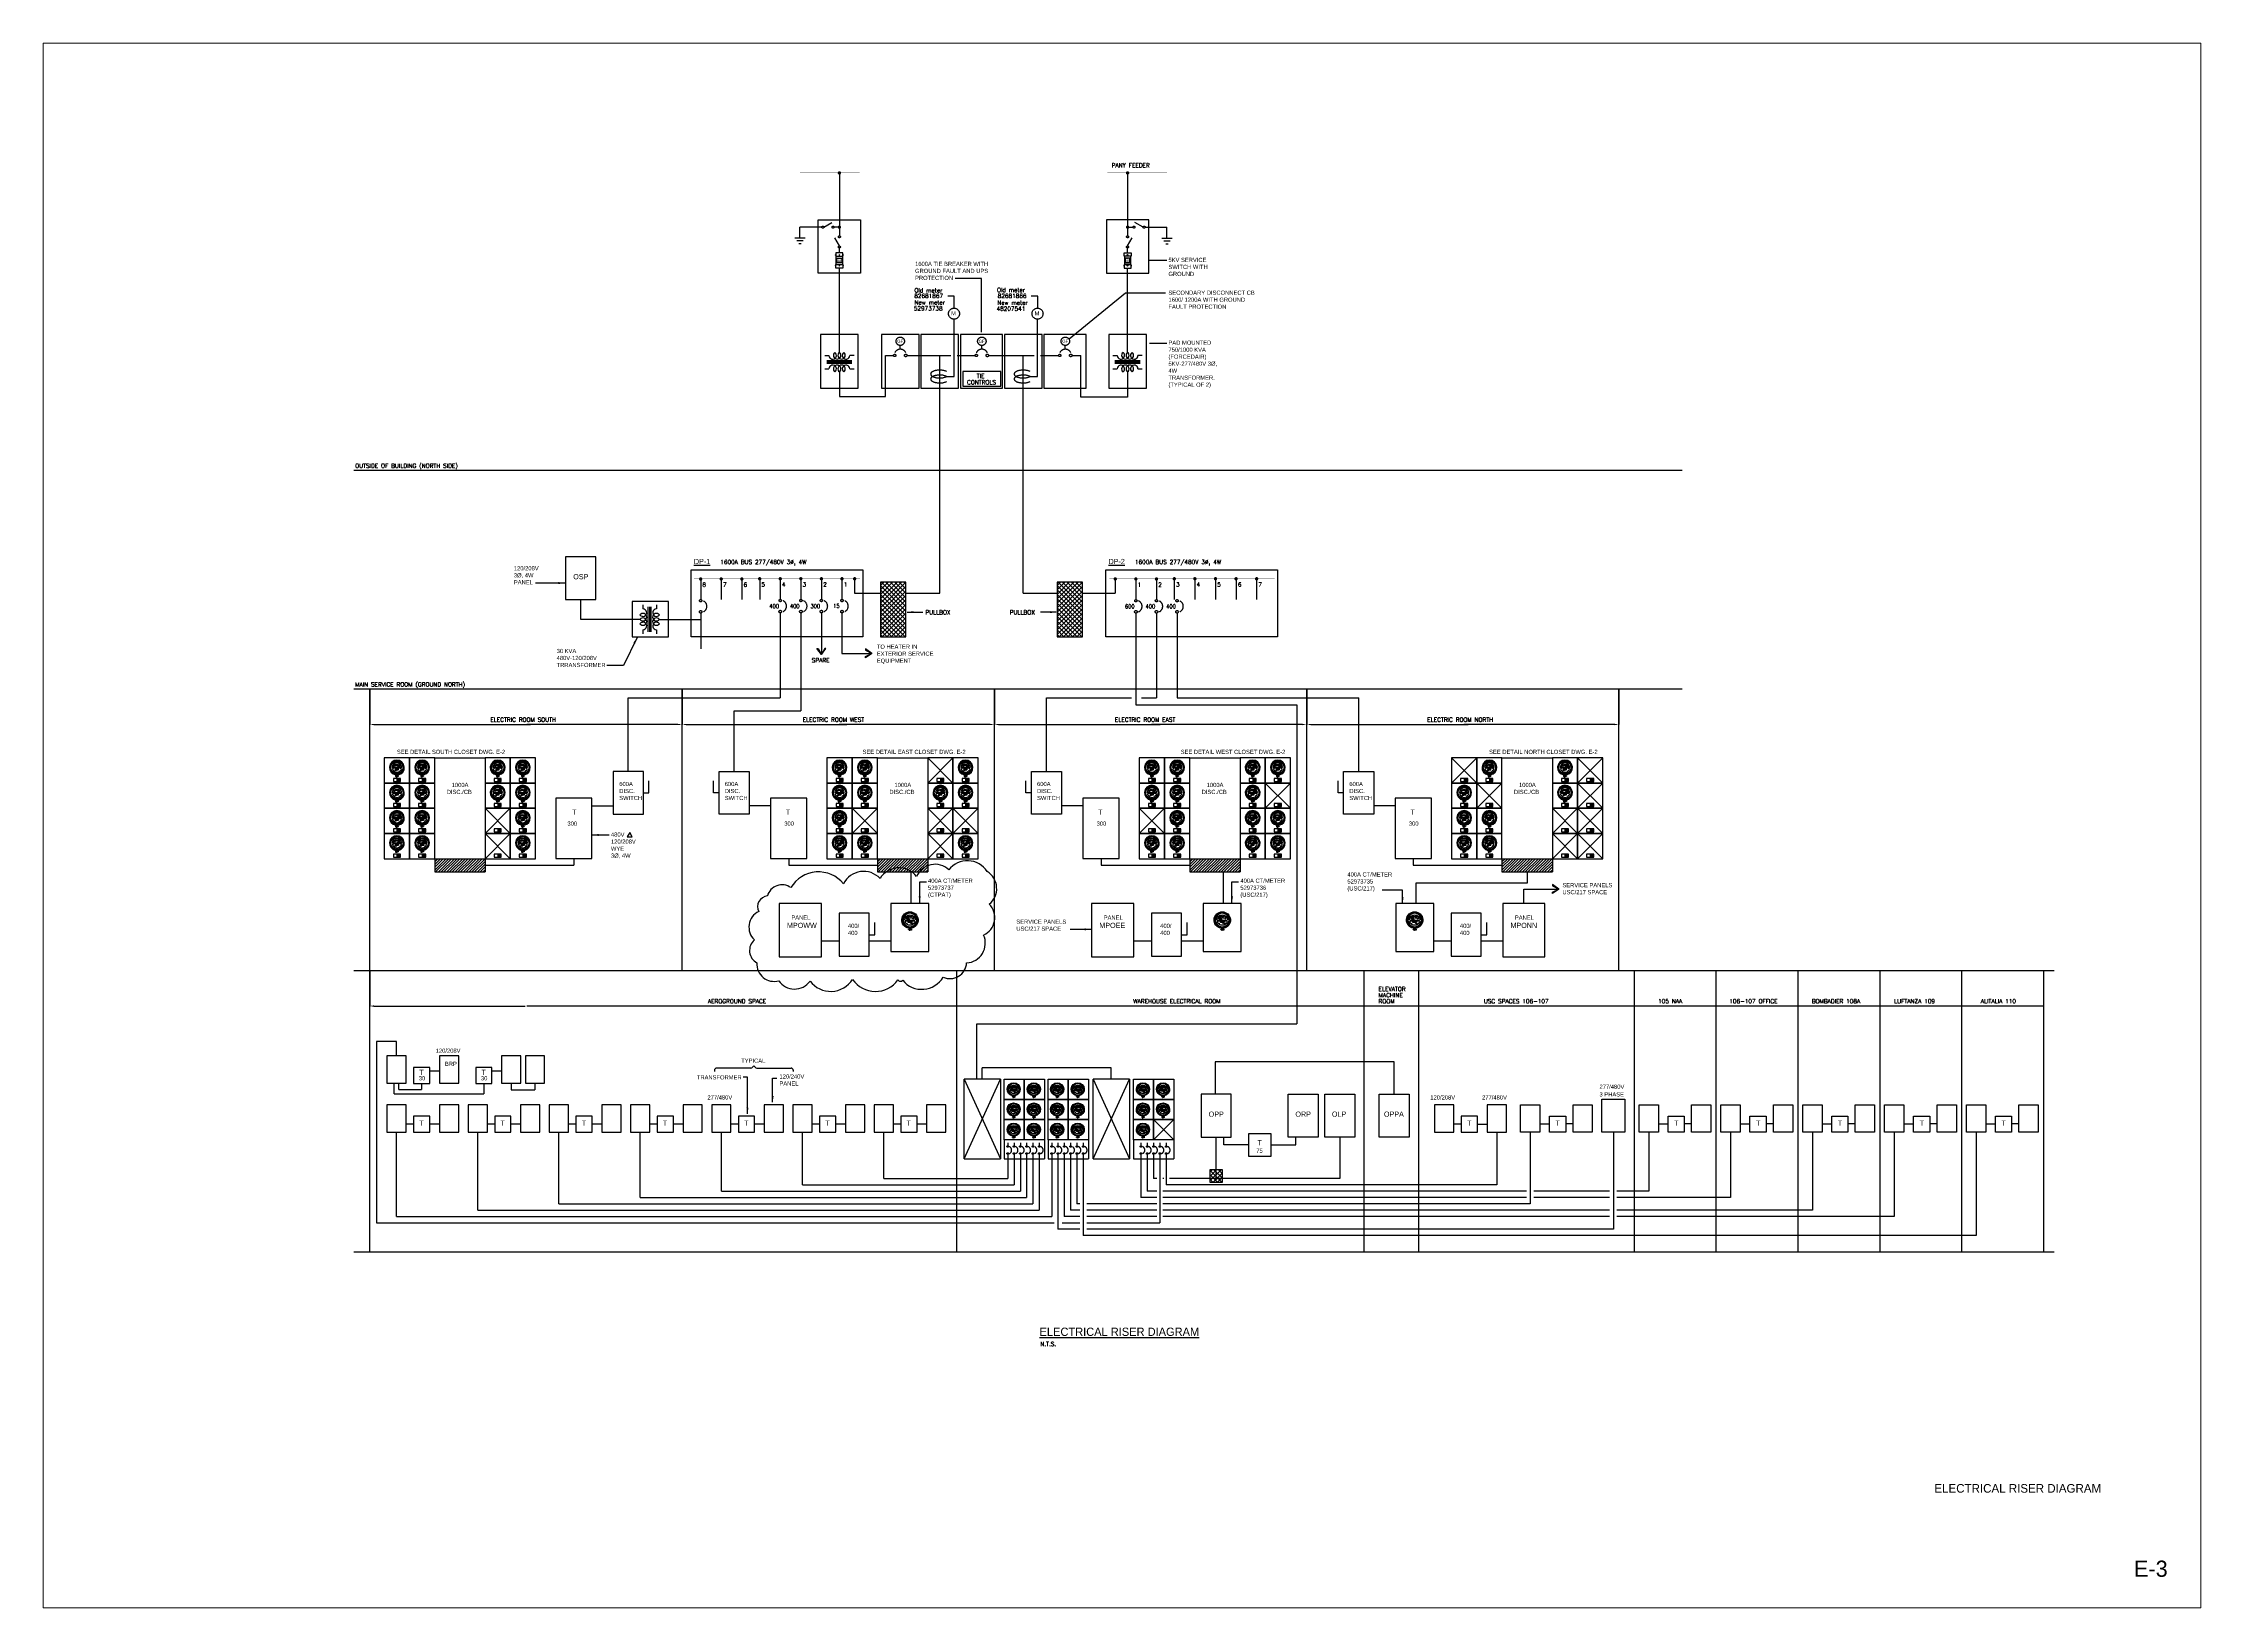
# Paper-space layout 'Layout3' of a CAD drawing. Header units: inches. Extents: x 0.2 to 10.7, y 0.2 to 7.8.
# The model-space entities are those that its viewports show. They can reach past a viewport. Long polylines and large blocks are cut down to what shows.
import ezdxf

# ---------------------------------------------------------------- set-up
doc = ezdxf.new("R2010")
doc.units = ezdxf.units.IN
doc.header["$MEASUREMENT"] = 0
for name, pattern in [('CENTER2', [1.125, 0.75, -0.125, 0.125, -0.125]), ('DASHED2', [0.375, 0.25, -0.125]), ('PHANTOM', [2.5, 1.25, -0.25, 0.25, -0.25, 0.25, -0.25])]:
    doc.linetypes.add(name, pattern=pattern)
for name, color, linetype in [('E-EQUIP', 2, 'Continuous'), ('E-OUTLET', 6, 'Continuous'), ('E-TEXT', 7, 'Continuous'), ('REVS', 50, 'Continuous')]:
    doc.layers.add(name, color=color, linetype=linetype)
doc.styles.add('ROMANS', font='ROMANS', dxfattribs={"height": 4})
doc.styles.add('SASBO', font='SASBO', dxfattribs={"height": 3})
doc.styles.add('TB-TEXT', font='')
doc.styles.get('TB-TEXT').set_extended_font_data('EngraversD')
doc.dimstyles.get("Standard").update_dxf_attribs({"dimtxt": 0.18, "dimasz": 0.18, "dimexe": 0.18, "dimexo": 0.0625, "dimgap": 0.09, "dimtad": 0, "dimtih": 1, "dimtoh": 1, "dimdec": 4, "dimzin": 0, "dimdsep": 46, "dimtxsty": 'Standard', "dimcen": 0.09, "dimadec": 0, "dimazin": 0, "dimtfac": 1, "dimtdec": 4, "dimtofl": 0, "dimtmove": 0, "dimatfit": 3, "dimfxl": 0, "dimtolj": 1, "dimtzin": 0, "dimarcsym": 0})
doc.dimstyles.new('STANDARD$7', dxfattribs={"dimscale": 48, "dimtxt": 0.18, "dimasz": 0.25, "dimexe": 0.18, "dimexo": 0.0625, "dimgap": 0.09, "dimtad": 0, "dimtih": 1, "dimtoh": 1, "dimdec": 4, "dimzin": 0, "dimdsep": 46, "dimtxsty": 'ROMANS', "dimcen": 0.09375, "dimadec": 0, "dimazin": 0, "dimtfac": 1, "dimtdec": 4, "dimtofl": 0, "dimtmove": 0, "dimatfit": 3, "dimfxl": 0, "dimtolj": 1, "dimtzin": 0, "dimarcsym": 0})

# ---------------------------------------------------------------- blocks, each defined once
blk = doc.blocks.new('fuse1')
at = {"layer": 'REVS'}
h = blk.add_hatch(dxfattribs=at)
h.set_pattern_fill('DOTS', color=8, scale=18, style=0)
h.set_pattern_definition([(0, (1.5629, 26.7482), (0.5625, 1.125), [0, -1.125])])
h.paths.add_polyline_path([(-700.1, 1563.1), (-690.9, 1563.1), (-690.9, 1571.7), (-700.1, 1571.7)])
at = {"layer": 'E-TEXT'}
for points in [[(-702.2, 1575.4), (-688.9, 1575.4), (-688.9, 1582), (-702.2, 1582)], [(-702.2, 1559.3), (-688.9, 1559.3), (-688.9, 1552.8), (-702.2, 1552.8)]]:
    blk.add_lwpolyline(points, close=True, dxfattribs=at)
at = {"layer": 'E-TEXT', "color": 2}
blk.add_lwpolyline([(-689.6, 1559.3), (-689.6, 1575.4), (-701.5, 1575.4), (-701.5, 1559.3)], dxfattribs=at)
at = {"layer": 'E-TEXT', "color": 4}
blk.add_lwpolyline([(-700.1, 1563.1), (-690.9, 1563.1), (-690.9, 1571.7), (-700.1, 1571.7)], close=True, dxfattribs=at)
for centre in [(-695.5, 1577.5), (-695.5, 1557.2)]:
    blk.add_circle(centre, 0.694, dxfattribs=at)
for centre, start, end in [((-702.2, 1577.5), 90, 270), ((-688.9, 1577.5), 270, 90), ((-702.2, 1557.2), 90, 270), ((-688.9, 1557.2), 270, 90)]:
    blk.add_arc(centre, 0.694, start, end, dxfattribs=at)
blk = doc.blocks.new('ME')
at = {"layer": 'E-EQUIP', "color": 4}
for p, q in [((7338.7, 8246), (7315, 8246)), ((7315.4, 8242.3), (7317.5, 8243.8)), ((7321.9, 8243.9), (7317.9, 8243.9)), ((7318.1, 8237.7), (7319.6, 8238.6)), ((7319.6, 8238.6), (7319.6, 8236.1)), ((7322.6, 8243.2), (7322.6, 8240.9)), ((7323.4, 8240.2), (7330.3, 8240.2)), ((7326.4, 8226.8), (7326.4, 8221.6)), ((7327.2, 8226.8), (7327.2, 8221.6)), ((7331, 8240.9), (7331, 8243.2)), ((7335.7, 8243.9), (7331.7, 8243.9)), ((7335.5, 8237.7), (7334.1, 8238.6)), ((7334.1, 8238.6), (7334.1, 8236.1)), ((7338.3, 8242.3), (7336.1, 8243.8)), ((7323.2, 8224.5), (7324.6, 8224.5)), ((7323.2, 8222.9), (7324.6, 8222.9)), ((7324.8, 8225.4), (7324.8, 8221.6)), ((7324.8, 8221.6), (7326.4, 8221.6)), ((7326.7, 8223.2), (7326.7, 8224.2)), ((7327.1, 8223.2), (7327.1, 8224.2)), ((7328.8, 8221.6), (7327.2, 8221.6)), ((7328.8, 8225.4), (7328.8, 8221.6)), ((7329, 8223.2), (7329, 8224.2)), ((7329.4, 8223.2), (7329.4, 8224.2)), ((7329.7, 8223.2), (7329.7, 8224.2)), ((7330.1, 8223.2), (7330.1, 8224.2))]:
    blk.add_line(p, q, dxfattribs=at)
blk.add_lwpolyline([(7323.2, 8222.2), (7324.6, 8222.2), (7324.6, 8225.2), (7323.2, 8225.2)], close=True, dxfattribs=at)
for points in [[(7324.8, 8223.2), (7324.6, 8223.2), (7324.6, 8224.2), (7324.8, 8224.2)], [(7326.4, 8224.2), (7327.2, 8224.2)], [(7327.2, 8223.2), (7326.4, 8223.2)], [(7328.8, 8224.2), (7330.5, 8224.2), (7330.5, 8223.2), (7328.8, 8223.2)]]:
    blk.add_lwpolyline(points, dxfattribs=at)
blk.add_circle((7326.8, 8246), 17.9, dxfattribs=at)
for centre, radius, start, end in [((7326.8, 8246), 19.6, 279.3707, 260.6293), ((7326.8, 8246), 17.9, 275.2094, 264.7906), ((7326.8, 8246), 12.6, 3.4801, 176.5199), ((7315, 8246.8), 0.72, 176.5199, 270), ((7315.8, 8241.7), 0.72, 123.3289, 201.1655), ((7326.8, 8246), 12.6, 201.1655, 220.2748), ((7317.8, 8238.4), 0.72, 220.2748, 301.4185), ((7317.9, 8243.2), 0.72, 90, 123.3289), ((7320.3, 8236.1), 0.72, 180, 236.6769), ((7326.8, 8246), 12.6, 236.6769, 303.3231), ((7321.9, 8243.2), 0.72, 0, 90), ((7323.4, 8240.9), 0.72, 180, 270), ((7323.4, 8225.4), 1.38, 0, 80.6293), ((7325.1, 8226.8), 1.38, 0, 84.7906), ((7328.6, 8226.8), 1.38, 95.2094, 180), ((7330.2, 8225.4), 1.38, 99.3707, 180), ((7330.3, 8240.9), 0.72, 270, 0), ((7331.7, 8243.2), 0.72, 90, 180), ((7333.3, 8236.1), 0.72, 303.3231, 0), ((7335.9, 8238.4), 0.72, 238.5815, 319.7252), ((7335.7, 8243.2), 0.72, 56.6711, 90), ((7326.8, 8246), 12.6, 319.7252, 338.8345), ((7337.9, 8241.7), 0.72, 338.8345, 56.6711), ((7338.7, 8246.8), 0.72, 270, 3.4801)]:
    blk.add_arc(centre, radius, start, end, dxfattribs=at)
at = {"layer": 'E-TEXT', "color": 7}
for p, q in [((7319.4, 8251), (7318, 8250.3)), ((7324.3, 8253), (7324.3, 8254.6)), ((7329.4, 8253), (7330.9, 8253.4)), ((7334.2, 8251), (7333.2, 8252.2))]:
    blk.add_line(p, q, dxfattribs=at)
at = {"layer": 'E-TEXT', "color": 9}
for p, q in [((7320.6, 8235.8), (7333.2, 8251)), ((7321.6, 8239.6), (7334.2, 8254.8)), ((7323.6, 8237.4), (7336.1, 8252.6))]:
    blk.add_line(p, q, dxfattribs=at)
at = {"layer": 'E-TEXT', "color": 7, "const_width": 0.288}
for points in [[(7319.3, 8251, 1), (7319.6, 8251, 1)], [(7324.1, 8253, 1), (7324.4, 8253, 1)], [(7329.5, 8253, -1), (7329.2, 8253, -1)], [(7334.4, 8251, -1), (7334.1, 8251, -1)]]:
    blk.add_lwpolyline(points, format="xyb", close=True, dxfattribs=at)
at = {"layer": 'E-TEXT'}
blk.add_circle((7326.8, 8246), 16.3, dxfattribs=at)
at = {"layer": 'E-TEXT', "color": 9}
for centre in [(7319.4, 8251), (7324.3, 8253), (7329.4, 8253), (7334.2, 8251)]:
    blk.add_circle(centre, 2.13, dxfattribs=at)
blk = doc.blocks.new('C')
at = {"layer": 'E-OUTLET'}
for p, q in [((5.3, 6.8), (5.3, 86.7)), ((10.3, 91.7), (12.9, 91.7)), ((3.5, 3), (0, 0)), ((3.5, -3), (0, 0)), ((5.3, -6.8), (5.3, -86.7)), ((10.3, -91.7), (12.9, -91.7))]:
    blk.add_line(p, q, dxfattribs=at)
for centre, start, end in [((10.3, 86.7), 90, 180), ((0.3, 6.8), 310.3515, 0), ((0.3, -6.8), 0, 49.6485), ((10.3, -86.7), 180, 270)]:
    blk.add_arc(centre, 5, start, end, dxfattribs=at)

msp = doc.modelspace()

# ---------------------------------------------------------------- hatches: boundary and pattern name
h = msp.add_hatch()
h.set_pattern_fill('ANSI37', color=256, scale=48, style=0)
h.set_pattern_definition([(45, (9367.65, -933.033), (-4.24264, 4.24264), []), (135, (9367.65, -933.033), (-4.24264, -4.24264), [])])
h.paths.add_polyline_path([(10169.5, 604.9), (10169.5, 500.5), (10218.3, 500.5), (10218.3, 604.9)])
h = msp.add_hatch()
h.set_pattern_fill('ANSI37', color=256, scale=48, style=0)
h.set_pattern_definition([(45, (9704.45, -933.033), (-4.24264, 4.24264), []), (135, (9704.45, -933.033), (-4.24264, -4.24264), [])])
h.paths.add_polyline_path([(10506.3, 604.9), (10506.3, 500.5), (10555.1, 500.5), (10555.1, 604.9)])
for points in [[(9248, 225.1), (9254.8, 225.1), (9254.8, 230.7), (9248, 230.7)], [(9296, 225.1), (9302.8, 225.1), (9302.8, 230.7), (9296, 230.7)], [(9440.1, 225.1), (9446.9, 225.1), (9446.9, 230.7), (9440.1, 230.7)], [(9488.1, 225.1), (9495, 225.1), (9495, 230.7), (9488.1, 230.7)], [(10091.9, 225.1), (10098.7, 225.1), (10098.7, 230.7), (10091.9, 230.7)], [(10139.9, 225.1), (10146.7, 225.1), (10146.7, 230.7), (10139.9, 230.7)], [(10284, 225.1), (10290.8, 225.1), (10290.8, 230.7), (10284, 230.7)], [(10332, 225.1), (10338.8, 225.1), (10338.8, 230.7), (10332, 230.7)], [(10687.2, 225.1), (10694, 225.1), (10694, 230.7), (10687.2, 230.7)], [(10735.2, 225.1), (10742, 225.1), (10742, 230.7), (10735.2, 230.7)], [(10879.3, 225.1), (10886.1, 225.1), (10886.1, 230.7), (10879.3, 230.7)], [(10927.3, 225.1), (10934.1, 225.1), (10934.1, 230.7), (10927.3, 230.7)], [(11282.5, 225.1), (11289.3, 225.1), (11289.3, 230.7), (11282.5, 230.7)], [(11330.5, 225.1), (11337.3, 225.1), (11337.3, 230.7), (11330.5, 230.7)], [(11474.6, 225.1), (11481.4, 225.1), (11481.4, 230.7), (11474.6, 230.7)], [(11522.6, 225.1), (11529.5, 225.1), (11529.5, 230.7), (11522.6, 230.7)], [(9248, 177.1), (9254.8, 177.1), (9254.8, 182.7), (9248, 182.7)], [(9296, 177.1), (9302.8, 177.1), (9302.8, 182.7), (9296, 182.7)], [(9440.1, 177.1), (9446.9, 177.1), (9446.9, 182.7), (9440.1, 182.7)], [(9488.1, 177.1), (9495, 177.1), (9495, 182.7), (9488.1, 182.7)], [(10091.9, 177.1), (10098.7, 177.1), (10098.7, 182.7), (10091.9, 182.7)], [(10139.9, 177.1), (10146.7, 177.1), (10146.7, 182.7), (10139.9, 182.7)], [(10284, 177.1), (10290.8, 177.1), (10290.8, 182.7), (10284, 182.7)], [(10332, 177.1), (10338.8, 177.1), (10338.8, 182.7), (10332, 182.7)], [(10687.2, 177.1), (10694, 177.1), (10694, 182.7), (10687.2, 182.7)], [(10735.2, 177.1), (10742, 177.1), (10742, 182.7), (10735.2, 182.7)], [(10879.3, 177.1), (10886.1, 177.1), (10886.1, 182.7), (10879.3, 182.7)], [(10927.3, 177.1), (10934.1, 177.1), (10934.1, 182.7), (10927.3, 182.7)], [(11282.5, 177.1), (11289.3, 177.1), (11289.3, 182.7), (11282.5, 182.7)], [(11330.5, 177.1), (11337.3, 177.1), (11337.3, 182.7), (11330.5, 182.7)], [(11474.6, 177.1), (11481.4, 177.1), (11481.4, 182.7), (11474.6, 182.7)], [(11522.6, 177.1), (11529.5, 177.1), (11529.5, 182.7), (11522.6, 182.7)], [(9248, 129.1), (9254.8, 129.1), (9254.8, 134.6), (9248, 134.6)], [(9296, 129.1), (9302.8, 129.1), (9302.8, 134.6), (9296, 134.6)], [(9440.1, 129.1), (9446.9, 129.1), (9446.9, 134.6), (9440.1, 134.6)], [(9488.1, 129.1), (9495, 129.1), (9495, 134.6), (9488.1, 134.6)], [(10091.9, 129.1), (10098.7, 129.1), (10098.7, 134.6), (10091.9, 134.6)], [(10139.9, 129.1), (10146.7, 129.1), (10146.7, 134.6), (10139.9, 134.6)], [(10284, 129.1), (10290.8, 129.1), (10290.8, 134.6), (10284, 134.6)], [(10332, 129.1), (10338.8, 129.1), (10338.8, 134.6), (10332, 134.6)], [(10687.2, 129.1), (10694, 129.1), (10694, 134.6), (10687.2, 134.6)], [(10735.2, 129.1), (10742, 129.1), (10742, 134.6), (10735.2, 134.6)], [(10879.3, 129.1), (10886.1, 129.1), (10886.1, 134.6), (10879.3, 134.6)], [(10927.3, 129.1), (10934.1, 129.1), (10934.1, 134.6), (10927.3, 134.6)], [(11282.5, 129.1), (11289.3, 129.1), (11289.3, 134.6), (11282.5, 134.6)], [(11330.5, 129.1), (11337.3, 129.1), (11337.3, 134.6), (11330.5, 134.6)], [(11474.6, 129.1), (11481.4, 129.1), (11481.4, 134.6), (11474.6, 134.6)], [(11522.6, 129.1), (11529.5, 129.1), (11529.5, 134.6), (11522.6, 134.6)], [(9248, 81), (9254.8, 81), (9254.8, 86.6), (9248, 86.6)], [(9296, 81), (9302.8, 81), (9302.8, 86.6), (9296, 86.6)], [(9440.1, 81), (9446.9, 81), (9446.9, 86.6), (9440.1, 86.6)], [(9488.1, 81), (9495, 81), (9495, 86.6), (9488.1, 86.6)], [(10091.9, 81), (10098.7, 81), (10098.7, 86.6), (10091.9, 86.6)], [(10139.9, 81), (10146.7, 81), (10146.7, 86.6), (10139.9, 86.6)], [(10284, 81), (10290.8, 81), (10290.8, 86.6), (10284, 86.6)], [(10332, 81), (10338.8, 81), (10338.8, 86.6), (10332, 86.6)], [(10687.2, 81), (10694, 81), (10694, 86.6), (10687.2, 86.6)], [(10735.2, 81), (10742, 81), (10742, 86.6), (10735.2, 86.6)], [(10879.3, 81), (10886.1, 81), (10886.1, 86.6), (10879.3, 86.6)], [(10927.3, 81), (10934.1, 81), (10934.1, 86.6), (10927.3, 86.6)], [(11282.5, 81), (11289.3, 81), (11289.3, 86.6), (11282.5, 86.6)], [(11330.5, 81), (11337.3, 81), (11337.3, 86.6), (11330.5, 86.6)], [(11474.6, 81), (11481.4, 81), (11481.4, 86.6), (11474.6, 86.6)], [(11522.6, 81), (11529.5, 81), (11529.5, 86.6), (11522.6, 86.6)]]:
    msp.add_hatch(color=256).paths.add_polyline_path(points)
h = msp.add_hatch()
h.set_pattern_fill('ANSI31', color=256, scale=30, style=0)
h.set_pattern_definition([(45, (2659.781, -8571.603), (-2.6516504, 2.6516504), [])])
h.paths.add_polyline_path([(9416.1, 77.8), (9416.1, 52.6), (9320, 52.6), (9320, 77.8)])
h = msp.add_hatch()
h.set_pattern_fill('ANSI31', color=256, scale=30, style=0)
h.set_pattern_definition([(45, (3503.6477, -8571.603), (-2.6516504, 2.6516504), [])])
h.paths.add_polyline_path([(10259.9, 77.8), (10259.9, 52.6), (10163.9, 52.6), (10163.9, 77.8)])
h = msp.add_hatch()
h.set_pattern_fill('ANSI31', color=256, scale=30, style=0)
h.set_pattern_definition([(45, (4098.967, -8571.603), (-2.6516504, 2.6516504), [])])
h.paths.add_polyline_path([(10855.2, 77.8), (10855.2, 52.6), (10759.2, 52.6), (10759.2, 77.8)])
h = msp.add_hatch()
h.set_pattern_fill('ANSI31', color=256, scale=30, style=0)
h.set_pattern_definition([(45, (4694.2867, -8571.603), (-2.6516504, 2.6516504), [])])
h.paths.add_polyline_path([(11450.6, 77.8), (11450.6, 52.6), (11354.5, 52.6), (11354.5, 77.8)])
h = msp.add_hatch()
h.set_pattern_fill('ANSI37', color=256, scale=48, style=0)
h.set_pattern_definition([(45, (2556.026, -8599.7235), (-4.2426407, 4.2426407), []), (135, (2556.026, -8599.7235), (-4.2426407, -4.2426407), [])])
h.paths.add_polyline_path([(10797.6, -514.9), (10797.6, -538.6), (10821.8, -538.6), (10821.8, -514.9)])

# ---------------------------------------------------------------- linework, layer by layer
at = {"linetype": 'DASHED2'}
for p, q in [((10091.4, 1384.7), (10091.4, 1265)), ((10640.8, 1384.7), (10640.8, 1265)), ((10016.3, 1260.6), (10016.3, 1281.4)), ((10057.9, 1281.4), (10016.3, 1281.4)), ((10061.8, 1281.4), (10077.3, 1290.3)), ((10091.4, 1281.4), (10081.2, 1281.4)), ((10640.8, 1281.4), (10651, 1281.4)), ((10670.4, 1281.4), (10654.9, 1290.3)), ((10674.3, 1281.4), (10715.9, 1281.4)), ((10715.9, 1260.6), (10715.9, 1281.4)), ((10026.3, 1260.6), (10006.2, 1260.6)), ((10022.3, 1255.2), (10010.3, 1255.2)), ((10018.3, 1249.8), (10014.3, 1249.8)), ((10091.4, 1245.6), (10082.5, 1261.1)), ((10091.4, 1232.7), (10091.4, 1241.7)), ((10640.8, 1245.6), (10649.7, 1261.1)), ((10640.8, 1232.7), (10640.8, 1241.7)), ((10705.9, 1260.6), (10726, 1260.6)), ((10709.9, 1255.2), (10722, 1255.2)), ((10713.9, 1249.8), (10717.9, 1249.8)), ((10091.4, 1042.7), (10091.4, 1203.6)), ((10640.8, 1042.7), (10640.8, 1203.6)), ((10310, 996.8), (10310, 1105.4)), ((10469.1, 996.8), (10469.1, 1105.4)), ((10179.4, 1036.9), (10194.7, 1036.9)), ((10179.4, 958.9), (10179.4, 1036.9)), ((10207.5, 1048.8), (10207.5, 1055.4)), ((10220.4, 1036.9), (10291.8, 1036.9)), ((10282.5, 1036.9), (10303.8, 1036.9)), ((10282.7, 583.7), (10282.7, 1036.9)), ((10315.9, 1036.9), (10350.2, 1036.9)), ((10363, 1048.8), (10363, 1055.4)), ((10375.9, 1036.9), (10462.8, 1036.9)), ((10441.8, 583.7), (10441.8, 1036.9)), ((10474.7, 1036.9), (10509.3, 1036.9)), ((10522.1, 1048.8), (10522.1, 1055.4)), ((10535, 1036.9), (10551.7, 1036.9)), ((10551.7, 957.3), (10551.7, 1036.9)), ((10091.4, 1005.5), (10091.4, 958.9)), ((10295.9, 996.8), (10310, 996.8)), ((10455, 996.8), (10469.1, 996.8)), ((10640.8, 1005.5), (10640.8, 957.3)), ((10091.4, 958.9), (10179.4, 958.9)), ((10640.8, 957.3), (10551.7, 957.3)), ((9827, 610.9), (9827, 571.6)), ((9866.2, 610.9), (9866.2, 571.6)), ((9905.5, 610.9), (9905.5, 571.6)), ((9939.5, 611.3), (9939.5, 572)), ((9978.7, 611.3), (9978.7, 572)), ((10018, 611.3), (10018, 572)), ((10057.2, 611.3), (10057.2, 572)), ((10096.4, 611.3), (10096.4, 572)), ((10120.5, 611.3), (10120.5, 583.7)), ((10120.5, 583.7), (10169.5, 583.7)), ((10218.3, 583.7), (10282.7, 583.7)), ((10441.8, 583.7), (10506.3, 583.7)), ((10555.1, 583.7), (10617.4, 583.7)), ((10617.4, 610.9), (10617.4, 583.7)), ((10656.6, 610.9), (10656.6, 571.6)), ((10695.9, 610.9), (10695.9, 571.6)), ((10729.9, 611.3), (10729.9, 572)), ((10769.1, 611.3), (10769.1, 572)), ((10808.4, 611.3), (10808.4, 572)), ((10847.6, 611.3), (10847.6, 572)), ((10886.8, 611.3), (10886.8, 572)), ((9598.3, 533.9), (9598.3, 571.5)), ((9827, 545.9), (9827, 477.6)), ((9978.7, 546.3), (9978.7, 384.6)), ((10018, 546.3), (10018, 359.6)), ((10057.2, 546.3), (10057.2, 466.9)), ((10096.4, 546.3), (10096.4, 469.1)), ((10656.6, 545.9), (10656.6, 371.1)), ((10695.9, 545.9), (10695.9, 384.6)), ((10735.1, 545.9), (10735.1, 384.6)), ((9711.2, 533.9), (9598.3, 533.9)), ((9742.6, 514.1), (9742.6, 506.1)), ((9748.3, 533.9), (9827, 533.9)), ((10057.2, 466.9), (10048.6, 478.6)), ((10048.6, 478.6), (10051, 478.6)), ((10051, 478.6), (10057.2, 466.9)), ((10057.2, 466.9), (10065.8, 478.6)), ((10063.4, 478.6), (10057.2, 466.9)), ((10065.8, 478.6), (10063.4, 478.6)), ((10096.4, 469.1), (10153.1, 469.1)), ((10153.1, 469.1), (10141.3, 477.7)), ((10141.3, 477.7), (10141.3, 475.3)), ((10141.3, 475.3), (10153.1, 469.1)), ((10153.1, 469.1), (10141.3, 460.5)), ((10141.3, 462.9), (10153.1, 469.1)), ((10141.3, 460.5), (10141.3, 462.9)), ((9689.1, 244.2), (9689.1, 384.6)), ((9689.1, 384.6), (9978.7, 384.6)), ((10486.1, 244.2), (10486.1, 384.6)), ((10486.1, 384.6), (10648.3, 384.6)), ((10656.6, 371.1), (10963.4, 371.1)), ((10667.1, 384.6), (10695.9, 384.6)), ((10735.1, 384.6), (11081.4, 384.6)), ((10963.4, 371.1), (10963.4, -237.2)), ((11081.4, 244.2), (11081.4, 384.6)), ((9890.8, 244.2), (9890.8, 359.6)), ((9890.8, 359.6), (10018, 359.6)), ((9320, 269.9), (9416.1, 269.9)), ((10163.9, 269.9), (10259.9, 269.9)), ((10759.2, 269.9), (10855.2, 269.9)), ((11354.5, 269.9), (11450.6, 269.9)), ((9619.6, 178.6), (9660.4, 178.6)), ((9960.3, 178.6), (9919.5, 178.6)), ((10555.6, 178.6), (10514.8, 178.6)), ((11151, 178.6), (11110.2, 178.6)), ((9320, 77.8), (9416.1, 77.8)), ((9320, 77.8), (9320, 52.6)), ((9320, 52.6), (9416.1, 52.6)), ((9416.1, 77.8), (9416.1, 52.6)), ((9416.1, 65.2), (9585.1, 65.2)), ((9585.1, 77.9), (9585.1, 65.2)), ((9994.8, 77.9), (9994.8, 65.2)), ((9994.8, 65.2), (10163.9, 65.2)), ((10163.9, 77.8), (10259.9, 77.8)), ((10163.9, 77.8), (10163.9, 52.6)), ((10163.9, 52.6), (10259.9, 52.6)), ((10227.9, 52.6), (10227.9, -7.4)), ((10259.9, 77.8), (10259.9, 52.6)), ((10590.2, 77.9), (10590.2, 65.2)), ((10590.2, 65.2), (10759.2, 65.2)), ((10759.2, 77.8), (10855.2, 77.8)), ((10759.2, 77.8), (10759.2, 52.6)), ((10759.2, 52.6), (10855.2, 52.6)), ((10823.3, 52.6), (10823.3, -7.4)), ((10855.2, 77.8), (10855.2, 52.6)), ((11185.5, 77.9), (11185.5, 65.2)), ((11185.5, 65.2), (11354.5, 65.2)), ((11354.5, 77.8), (11450.6, 77.8)), ((11354.5, 77.8), (11354.5, 52.6)), ((11354.5, 52.6), (11450.6, 52.6)), ((11402.5, 52.6), (11402.5, 31.4)), ((11450.6, 77.8), (11450.6, 52.6)), ((11190, 31.4), (11190, -7.4)), ((11402.5, 31.4), (11190, 31.4)), ((11396.2, 19.9), (11462.6, 19.9)), ((11396.2, -7.4), (11396.2, 19.9)), ((11462.6, 19.9), (11450.9, 28.4)), ((11450.9, 28.4), (11450.9, 26.1)), ((11450.9, 26.1), (11462.6, 19.9)), ((11462.6, 19.9), (11450.9, 11.3)), ((11450.9, 13.7), (11462.6, 19.9)), ((11450.9, 11.3), (11450.9, 13.7)), ((10057.3, -78.9), (10091.1, -78.9)), ((10148.5, -78.9), (10189.8, -78.9)), ((10652.6, -78.9), (10686.5, -78.9)), ((10743.9, -78.9), (10785.1, -78.9)), ((11223.7, -78.9), (11257.6, -78.9)), ((11315, -78.9), (11356.2, -78.9)), ((10353.7, -342.5), (10353.7, -237.2)), ((10353.7, -237.2), (10963.4, -237.2)), ((9247.3, -270.6), (9208.9, -270.6)), ((9208.9, -270.6), (9208.9, -616)), ((9247.3, -298), (9247.3, -270.6)), ((9310.6, -326.8), (9328.9, -326.8)), ((9429.2, -326.8), (9447.4, -326.8)), ((10609.7, -320.5), (10363.7, -320.5)), ((10363.7, -342.5), (10363.7, -320.5)), ((10609.7, -342.5), (10609.7, -320.5)), ((11148.9, -309.1), (10807.9, -309.1)), ((10807.9, -309.1), (10807.9, -371.2)), ((11148.9, -371.2), (11148.9, -309.1)), ((9243, -370.1), (9243, -350.2)), ((9243, -370.1), (9413.7, -370.1)), ((9251.6, -362.3), (9251.6, -350.2)), ((9251.6, -362.3), (9295.1, -362.3)), ((9295.1, -350.5), (9295.1, -362.3)), ((9413.7, -350.5), (9413.7, -370.1)), ((9465.9, -350.2), (9465.9, -362.5)), ((9465.9, -362.5), (9511.1, -362.5)), ((9511.1, -350.2), (9511.1, -362.5)), ((10398.3, -342.5), (10329.1, -342.5)), ((10329.1, -494.4), (10329.1, -342.5)), ((10329.1, -494.4), (10398.3, -342.5)), ((10329.1, -342.5), (10398.3, -494.4)), ((10398.3, -342.5), (10398.3, -494.4)), ((10644.3, -342.5), (10575.1, -342.5)), ((10575.1, -494.4), (10575.1, -342.5)), ((10575.1, -494.4), (10644.3, -342.5)), ((10575.1, -342.5), (10644.3, -494.4)), ((10644.3, -342.5), (10644.3, -494.4)), ((9247.3, -604), (9247.3, -443.2)), ((9265.7, -427.4), (9279.6, -427.4)), ((9310.6, -427.4), (9328.9, -427.4)), ((9402.1, -592), (9402.1, -443.2)), ((9420.4, -427.4), (9434.4, -427.4)), ((9465.4, -427.4), (9483.7, -427.4)), ((9556.9, -579.9), (9556.9, -443.2)), ((9575.2, -427.4), (9589.2, -427.4)), ((9620.2, -427.4), (9638.5, -427.4)), ((9711.7, -567.9), (9711.7, -443.2)), ((9730, -427.4), (9744, -427.4)), ((9775, -427.4), (9793.2, -427.4)), ((9866.5, -555.9), (9866.5, -443.2)), ((9884.8, -427.4), (9898.8, -427.4)), ((9929.8, -427.4), (9948, -427.4)), ((10021.3, -543.8), (10021.3, -443.2)), ((10039.6, -427.4), (10053.6, -427.4)), ((10084.6, -427.4), (10102.8, -427.4)), ((10176.1, -531.8), (10176.1, -443.2)), ((10194.4, -427.4), (10208.4, -427.4)), ((10239.4, -427.4), (10257.6, -427.4)), ((11262.9, -427.4), (11276.9, -427.4)), ((11307.8, -428.3), (11326.1, -428.3)), ((11344.6, -443.2), (11344.6, -543.8)), ((11408.2, -443.2), (11408.2, -579.9)), ((11444.9, -428.3), (11426.6, -428.3)), ((11489.9, -427.4), (11475.9, -427.4)), ((11566.8, -443.2), (11566.8, -628.1)), ((11634.3, -443.2), (11634.3, -555.9)), ((11671.1, -428.3), (11652.7, -428.3)), ((11716, -427.4), (11702, -427.4)), ((11790.3, -443.2), (11790.3, -567.9)), ((11827.1, -428.3), (11808.7, -428.3)), ((11872, -427.4), (11858, -427.4)), ((11946.3, -443.2), (11946.3, -592)), ((11983.1, -428.3), (11964.7, -428.3)), ((12028, -427.4), (12014, -427.4)), ((12102.3, -443.2), (12102.3, -604)), ((12139.1, -428.3), (12120.7, -428.3)), ((12184, -427.4), (12170, -427.4)), ((12258.3, -443.2), (12258.3, -640.1)), ((12295.1, -428.3), (12276.7, -428.3)), ((12340, -427.4), (12326, -427.4)), ((10405.5, -457.8), (10405.5, -494.4)), ((10412.3, -463.9), (10412.3, -469.4)), ((10412.3, -485.6), (10412.3, -531.8)), ((10424.3, -463.9), (10424.3, -469.4)), ((10424.3, -485.6), (10424.3, -543.8)), ((10436.4, -463.9), (10436.4, -469.4)), ((10436.4, -485.6), (10436.4, -555.9)), ((10448.4, -463.9), (10448.4, -469.4)), ((10448.4, -485.6), (10448.4, -567.9)), ((10460.4, -463.9), (10460.4, -469.4)), ((10460.4, -485.6), (10460.4, -579.9)), ((10472.5, -463.9), (10472.5, -469.4)), ((10472.5, -485.6), (10472.5, -592)), ((10482.3, -457.8), (10482.3, -494.4)), ((10489.3, -457.8), (10489.3, -494.4)), ((10496.1, -463.9), (10496.1, -469.4)), ((10496.1, -485.6), (10496.1, -604)), ((10508.1, -463.9), (10508.1, -469.4)), ((10508.1, -485.6), (10508.1, -628.1)), ((10520.2, -463.9), (10520.2, -469.4)), ((10520.2, -485.6), (10520.2, -604)), ((10532.2, -463.9), (10532.2, -469.4)), ((10532.2, -485.6), (10532.2, -592)), ((10544.2, -463.9), (10544.2, -469.4)), ((10544.2, -485.6), (10544.2, -579.9)), ((10556.3, -463.9), (10556.3, -469.4)), ((10556.3, -485.6), (10556.3, -640.1)), ((10566.1, -457.8), (10566.1, -494.4)), ((10651.9, -457.8), (10651.9, -494.4)), ((10666.3, -463.9), (10666.3, -469.4)), ((10666.3, -485.6), (10666.3, -567.9)), ((10678.3, -463.9), (10678.3, -469.4)), ((10678.3, -485.6), (10678.3, -555.9)), ((10690.4, -463.9), (10690.4, -469.4)), ((10690.4, -485.6), (10690.4, -531.8)), ((10702.4, -463.9), (10702.4, -469.4)), ((10702.4, -485.6), (10702.4, -616)), ((10714.4, -463.9), (10714.4, -469.4)), ((10714.4, -485.6), (10714.4, -543.8)), ((10728.8, -457.8), (10728.8, -494.4)), ((10809.7, -531.8), (10809.7, -452.7)), ((10824, -467.8), (10824, -452.7)), ((10871, -467.8), (10824, -467.8)), ((10914.3, -467.8), (10961.3, -467.8)), ((10961.3, -467.8), (10961.3, -452.7)), ((11045.4, -452.7), (11045.4, -531.8)), ((10176.1, -531.8), (10412.3, -531.8)), ((10329.1, -494.4), (10398.3, -494.4)), ((10405.5, -494.4), (10482.3, -494.4)), ((10489.3, -494.4), (10566.1, -494.4)), ((10575.1, -494.4), (10644.3, -494.4)), ((10651.9, -494.4), (10728.8, -494.4)), ((10696.7, -531.8), (10690.4, -531.8)), ((10710.1, -531.8), (10708, -531.8)), ((11045.4, -531.8), (10720.4, -531.8)), ((9711.7, -567.9), (10448.4, -567.9)), ((9866.5, -555.9), (10436.4, -555.9)), ((10021.3, -543.8), (10424.3, -543.8)), ((10696.7, -567.9), (10666.3, -567.9)), ((10696.7, -555.9), (10678.3, -555.9)), ((11401.1, -555.9), (10708, -555.9)), ((11401.1, -567.9), (10708, -567.9)), ((11344.6, -543.8), (10714.4, -543.8)), ((11559.6, -555.9), (11415.2, -555.9)), ((11559.6, -567.9), (11415.2, -567.9)), ((11634.3, -555.9), (11573.7, -555.9)), ((11790.3, -567.9), (11573.7, -567.9)), ((9208.9, -616), (10500.8, -616)), ((9247.3, -604), (10496.1, -604)), ((9402.1, -592), (10472.5, -592)), ((9556.9, -579.9), (10460.4, -579.9)), ((10516.4, -616), (10550, -616)), ((10550, -604), (10520.2, -604)), ((10550, -592), (10532.2, -592)), ((10550, -579.9), (10544.2, -579.9)), ((10696.7, -579.9), (10563.2, -579.9)), ((10696.7, -592), (10563.2, -592)), ((10696.7, -604), (10563.2, -604)), ((10563.2, -616), (10702.4, -616)), ((11408.2, -579.9), (10708, -579.9)), ((11559.6, -592), (10708, -592)), ((11559.6, -604), (10708, -604)), ((11946.3, -592), (11573.7, -592)), ((12102.3, -604), (11573.7, -604)), ((10550, -628.1), (10508.1, -628.1)), ((12258.3, -640.1), (10556.3, -640.1)), ((11566.8, -628.1), (10563.2, -628.1))]:
    msp.add_line(p, q, dxfattribs=at)
for p, q in [((10063.5, 1036.9), (10071.6, 1036.9)), ((10119.3, 1036.9), (10111.2, 1036.9)), ((10612.9, 1036.9), (10621, 1036.9)), ((10668.7, 1036.9), (10660.6, 1036.9)), ((10063.5, 1011.3), (10071.6, 1011.3)), ((10115.4, 1026.7), (10067.4, 1026.7)), ((10115.4, 1024.1), (10067.4, 1024.1)), ((10115.4, 1021.5), (10067.4, 1021.5)), ((10111.2, 1011.3), (10119.3, 1011.3)), ((10612.9, 1011.3), (10621, 1011.3)), ((10664.8, 1026.7), (10616.8, 1026.7)), ((10664.8, 1024.1), (10616.8, 1024.1)), ((10664.8, 1021.5), (10616.8, 1021.5)), ((10660.6, 1011.3), (10668.7, 1011.3)), ((9166, 818.1), (11697.7, 818.1)), ((9717, 561.8), (9717, 553.7)), ((9727.1, 509.9), (9727.1, 558)), ((9729.8, 509.9), (9729.8, 558)), ((9732.4, 509.9), (9732.4, 558)), ((9742.6, 561.8), (9742.6, 553.7)), ((9717, 514.1), (9717, 506.1)), ((9166, 401.4), (11697.7, 401.4)), ((9196.2, 401.3), (9196.2, 333.3)), ((9791.6, 401.3), (9791.6, 333.3)), ((10386.9, 401.3), (10386.9, 333.3)), ((10982.2, 401.3), (10982.2, 333.3)), ((10982.2, 401.3), (10982.2, 333.3)), ((11577.5, 401.3), (11577.5, 333.3)), ((9204.2, 333.5), (9502.4, 333.5)), ((9783.6, 333.5), (9495.6, 333.5)), ((9799.6, 333.5), (10105.5, 333.5)), ((10378.9, 333.5), (10090.9, 333.5)), ((10394.9, 333.5), (10702.9, 333.5)), ((10974.2, 333.5), (10686.2, 333.5)), ((10990.2, 333.5), (11290.1, 333.5)), ((11569.5, 333.5), (11281.5, 333.5)), ((10259.9, 269.9), (10308, 221.9)), ((10308, 269.9), (10259.9, 221.9)), ((11258.5, 269.9), (11306.5, 221.9)), ((11306.5, 269.9), (11258.5, 221.9)), ((11498.6, 269.9), (11546.6, 221.9)), ((11546.6, 269.9), (11498.6, 221.9)), ((10903.3, 221.9), (10951.3, 173.9)), ((10951.3, 221.9), (10903.3, 173.9)), ((11306.5, 221.9), (11354.5, 173.9)), ((11354.5, 221.9), (11306.5, 173.9)), ((11498.6, 221.9), (11546.6, 173.9)), ((11546.6, 221.9), (11498.6, 173.9)), ((9416.1, 173.9), (9464.1, 125.8)), ((9464.1, 173.9), (9416.1, 125.8)), ((10115.8, 173.9), (10163.9, 125.8)), ((10163.9, 173.9), (10115.8, 125.8)), ((10259.9, 173.9), (10308, 125.8)), ((10308, 173.9), (10259.9, 125.8)), ((10308, 173.9), (10356, 125.8)), ((10356, 173.9), (10308, 125.8)), ((10663.1, 173.9), (10711.2, 125.8)), ((10711.2, 173.9), (10663.1, 125.8)), ((11450.6, 173.9), (11498.6, 125.8)), ((11498.6, 173.9), (11450.6, 125.8)), ((11498.6, 173.9), (11546.6, 125.8)), ((11546.6, 173.9), (11498.6, 125.8)), ((9416.1, 77.8), (9464.1, 125.8)), ((9416.1, 125.8), (9464.1, 77.8)), ((10259.9, 77.8), (10308, 125.8)), ((10259.9, 125.8), (10308, 77.8)), ((11450.6, 125.8), (11498.6, 77.8)), ((11498.6, 125.8), (11450.6, 77.8)), ((11498.6, 125.8), (11546.6, 77.8)), ((11546.6, 125.8), (11498.6, 77.8)), ((9166, -135.2), (12407, -135.2)), ((9204.2, -203), (9492.2, -203)), ((10315.5, -203), (9495.6, -203)), ((12387.1, -203), (10271.7, -203)), ((10690.4, -457.8), (10728.8, -419.4)), ((10690.4, -419.4), (10728.8, -457.8)), ((9166, -671.7), (12407, -671.7))]:
    msp.add_line(p, q)
at = {"linetype": 'PHANTOM', "ltscale": 0.7}
for p, q in [((9196.2, -135.2), (9196.2, 401.4)), ((9791.6, -135.2), (9791.6, 401.4)), ((10386.9, -135.2), (10386.9, 401.4)), ((10982.2, -135.2), (10982.2, 401.4)), ((11577.5, -135.2), (11577.5, 401.4)), ((9196.2, -671.7), (9196.2, -135.2)), ((10315.5, -671.7), (10315.5, -135.2)), ((11091.6, -671.7), (11091.6, -135.2)), ((11195.9, -671.7), (11195.9, -135.2)), ((11607.1, -671.7), (11607.1, -135.2)), ((11763.1, -671.7), (11763.1, -135.2)), ((11919.1, -671.7), (11919.1, -135.2)), ((12075.1, -671.7), (12075.1, -135.2)), ((12231.1, -671.7), (12231.1, -135.2)), ((12387.1, -671.7), (12387.1, -135.2))]:
    msp.add_line(p, q, dxfattribs=at)
at = {"ltscale": 0.7}
msp.add_line((9196.2, -135.2), (9196.2, -203.2), dxfattribs=at)
at = {"linetype": 'DASHED2', "const_width": 0.5}
for points in [[(10130.3, 1384.7), (10016.3, 1384.7)], [(10601.9, 1384.7), (10715.9, 1384.7)]]:
    msp.add_lwpolyline(points, dxfattribs=at)
at = {"linetype": 'DASHED2', "const_width": 3.21}
for points in [[(10093, 1384.7, -1), (10089.8, 1384.7, -1)], [(10639.2, 1384.7, 1), (10642.4, 1384.7, 1)], [(9825.4, 610.9, 1), (9828.6, 610.9, 1)], [(10808.7, -531.8, 1), (10810.7, -531.8, 1)]]:
    msp.add_lwpolyline(points, format="xyb", close=True, dxfattribs=at)
at = {"linetype": 'DASHED2'}
for points in [[(10131.6, 1193.6), (10051.2, 1193.6), (10051.2, 1295.5), (10131.6, 1295.5)], [(10600.6, 1193.6), (10681, 1193.6), (10681, 1295.5), (10600.6, 1295.5)], [(10055.5, 974.8), (10127.3, 974.8), (10127.3, 1076.7), (10055.5, 1076.7)], [(10171.6, 974.8), (10243.4, 974.8), (10243.4, 1076.7), (10171.6, 1076.7)], [(10246.9, 974.8), (10318.6, 974.8), (10318.6, 1076.7), (10246.9, 1076.7)], [(10322.1, 974.8), (10402.5, 974.8), (10402.5, 1076.7), (10322.1, 1076.7)], [(10405.9, 974.8), (10477.7, 974.8), (10477.7, 1076.7), (10405.9, 1076.7)], [(10481.2, 974.8), (10561.6, 974.8), (10561.6, 1076.7), (10481.2, 1076.7)], [(10604.9, 974.8), (10676.7, 974.8), (10676.7, 1076.7), (10604.9, 1076.7)], [(10326.6, 978.6), (10398.9, 978.6), (10398.9, 1006.5), (10326.6, 1006.5)], [(9569.6, 571.5), (9627, 571.5), (9627, 653), (9569.6, 653)], [(10169.5, 604.9), (10169.5, 500.5), (10218.3, 500.5), (10218.3, 604.9)], [(10506.3, 604.9), (10506.3, 500.5), (10555.1, 500.5), (10555.1, 604.9)], [(9696.4, 568), (9696.4, 500.4), (9765.5, 500.4), (9765.5, 568)], [(9223.9, 221.9), (9272, 221.9), (9272, 269.9), (9223.9, 269.9)], [(9272, 221.9), (9320, 221.9), (9320, 269.9), (9272, 269.9)], [(9416.1, 221.9), (9464.1, 221.9), (9464.1, 269.9), (9416.1, 269.9)], [(9464.1, 221.9), (9512.1, 221.9), (9512.1, 269.9), (9464.1, 269.9)], [(10067.8, 221.9), (10115.8, 221.9), (10115.8, 269.9), (10067.8, 269.9)], [(10115.8, 221.9), (10163.9, 221.9), (10163.9, 269.9), (10115.8, 269.9)], [(10259.9, 221.9), (10308, 221.9), (10308, 269.9), (10259.9, 269.9)], [(10308, 221.9), (10356, 221.9), (10356, 269.9), (10308, 269.9)], [(10663.1, 221.9), (10711.2, 221.9), (10711.2, 269.9), (10663.1, 269.9)], [(10711.2, 221.9), (10759.2, 221.9), (10759.2, 269.9), (10711.2, 269.9)], [(10855.2, 221.9), (10903.3, 221.9), (10903.3, 269.9), (10855.2, 269.9)], [(10903.3, 221.9), (10951.3, 221.9), (10951.3, 269.9), (10903.3, 269.9)], [(11258.5, 221.9), (11306.5, 221.9), (11306.5, 269.9), (11258.5, 269.9)], [(11306.5, 221.9), (11354.5, 221.9), (11354.5, 269.9), (11306.5, 269.9)], [(11450.6, 221.9), (11498.6, 221.9), (11498.6, 269.9), (11450.6, 269.9)], [(11498.6, 221.9), (11546.6, 221.9), (11546.6, 269.9), (11498.6, 269.9)], [(9223.9, 173.9), (9272, 173.9), (9272, 221.9), (9223.9, 221.9)], [(9272, 173.9), (9320, 173.9), (9320, 221.9), (9272, 221.9)], [(9416.1, 173.9), (9464.1, 173.9), (9464.1, 221.9), (9416.1, 221.9)], [(9464.1, 173.9), (9512.1, 173.9), (9512.1, 221.9), (9464.1, 221.9)], [(9660.4, 162.7), (9717.8, 162.7), (9717.8, 244.2), (9660.4, 244.2)], [(9919.5, 162.7), (9862.1, 162.7), (9862.1, 244.2), (9919.5, 244.2)], [(10067.8, 173.9), (10115.8, 173.9), (10115.8, 221.9), (10067.8, 221.9)], [(10115.8, 173.9), (10163.9, 173.9), (10163.9, 221.9), (10115.8, 221.9)], [(10259.9, 173.9), (10308, 173.9), (10308, 221.9), (10259.9, 221.9)], [(10308, 173.9), (10356, 173.9), (10356, 221.9), (10308, 221.9)], [(10514.8, 162.7), (10457.4, 162.7), (10457.4, 244.2), (10514.8, 244.2)], [(10663.1, 173.9), (10711.2, 173.9), (10711.2, 221.9), (10663.1, 221.9)], [(10711.2, 173.9), (10759.2, 173.9), (10759.2, 221.9), (10711.2, 221.9)], [(10855.2, 173.9), (10903.3, 173.9), (10903.3, 221.9), (10855.2, 221.9)], [(10903.3, 173.9), (10951.3, 173.9), (10951.3, 221.9), (10903.3, 221.9)], [(11110.2, 162.7), (11052.7, 162.7), (11052.7, 244.2), (11110.2, 244.2)], [(11258.5, 173.9), (11306.5, 173.9), (11306.5, 221.9), (11258.5, 221.9)], [(11306.5, 173.9), (11354.5, 173.9), (11354.5, 221.9), (11306.5, 221.9)], [(11450.6, 173.9), (11498.6, 173.9), (11498.6, 221.9), (11450.6, 221.9)], [(11498.6, 173.9), (11546.6, 173.9), (11546.6, 221.9), (11498.6, 221.9)], [(9223.9, 125.8), (9272, 125.8), (9272, 173.9), (9223.9, 173.9)], [(9272, 125.8), (9320, 125.8), (9320, 173.9), (9272, 173.9)], [(9416.1, 125.8), (9464.1, 125.8), (9464.1, 173.9), (9416.1, 173.9)], [(9464.1, 125.8), (9512.1, 125.8), (9512.1, 173.9), (9464.1, 173.9)], [(9550.6, 193.4), (9550.6, 77.9), (9619.6, 77.9), (9619.6, 193.4)], [(9960.3, 193.4), (9960.3, 77.9), (10029.4, 77.9), (10029.4, 193.4)], [(10067.8, 125.8), (10115.8, 125.8), (10115.8, 173.9), (10067.8, 173.9)], [(10115.8, 125.8), (10163.9, 125.8), (10163.9, 173.9), (10115.8, 173.9)], [(10259.9, 125.8), (10308, 125.8), (10308, 173.9), (10259.9, 173.9)], [(10308, 125.8), (10356, 125.8), (10356, 173.9), (10308, 173.9)], [(10555.6, 193.4), (10555.6, 77.9), (10624.7, 77.9), (10624.7, 193.4)], [(10663.1, 125.8), (10711.2, 125.8), (10711.2, 173.9), (10663.1, 173.9)], [(10711.2, 125.8), (10759.2, 125.8), (10759.2, 173.9), (10711.2, 173.9)], [(10855.2, 125.8), (10903.3, 125.8), (10903.3, 173.9), (10855.2, 173.9)], [(10903.3, 125.8), (10951.3, 125.8), (10951.3, 173.9), (10903.3, 173.9)], [(11151, 193.4), (11151, 77.9), (11220, 77.9), (11220, 193.4)], [(11258.5, 125.8), (11306.5, 125.8), (11306.5, 173.9), (11258.5, 173.9)], [(11306.5, 125.8), (11354.5, 125.8), (11354.5, 173.9), (11306.5, 173.9)], [(11450.6, 125.8), (11498.6, 125.8), (11498.6, 173.9), (11450.6, 173.9)], [(11498.6, 125.8), (11546.6, 125.8), (11546.6, 173.9), (11498.6, 173.9)], [(9223.9, 77.8), (9272, 77.8), (9272, 125.8), (9223.9, 125.8)], [(9272, 77.8), (9320, 77.8), (9320, 125.8), (9272, 125.8)], [(9416.1, 77.8), (9464.1, 77.8), (9464.1, 125.8), (9416.1, 125.8)], [(9464.1, 77.8), (9512.1, 77.8), (9512.1, 125.8), (9464.1, 125.8)], [(10067.8, 77.8), (10115.8, 77.8), (10115.8, 125.8), (10067.8, 125.8)], [(10115.8, 77.8), (10163.9, 77.8), (10163.9, 125.8), (10115.8, 125.8)], [(10259.9, 77.8), (10308, 77.8), (10308, 125.8), (10259.9, 125.8)], [(10308, 77.8), (10356, 77.8), (10356, 125.8), (10308, 125.8)], [(10663.1, 77.8), (10711.2, 77.8), (10711.2, 125.8), (10663.1, 125.8)], [(10711.2, 77.8), (10759.2, 77.8), (10759.2, 125.8), (10711.2, 125.8)], [(10855.2, 77.8), (10903.3, 77.8), (10903.3, 125.8), (10855.2, 125.8)], [(10903.3, 77.8), (10951.3, 77.8), (10951.3, 125.8), (10903.3, 125.8)], [(11258.5, 77.8), (11306.5, 77.8), (11306.5, 125.8), (11258.5, 125.8)], [(11306.5, 77.8), (11354.5, 77.8), (11354.5, 125.8), (11306.5, 125.8)], [(11450.6, 77.8), (11498.6, 77.8), (11498.6, 125.8), (11450.6, 125.8)], [(11498.6, 77.8), (11546.6, 77.8), (11546.6, 125.8), (11498.6, 125.8)], [(9976.9, -109.3), (10057.3, -109.3), (10057.3, -7.4), (9976.9, -7.4)], [(10091.1, -107.7), (10148.5, -107.7), (10148.5, -26.2), (10091.1, -26.2)], [(10189.8, -99.1), (10262.1, -99.1), (10262.1, -7.4), (10189.8, -7.4)], [(10572.2, -109.3), (10652.6, -109.3), (10652.6, -7.4), (10572.2, -7.4)], [(10686.5, -107.7), (10743.9, -107.7), (10743.9, -26.2), (10686.5, -26.2)], [(10785.1, -99.1), (10857.5, -99.1), (10857.5, -7.4), (10785.1, -7.4)], [(11151.9, -99.1), (11224.3, -99.1), (11224.3, -7.4), (11151.9, -7.4)], [(11257.6, -107.7), (11315, -107.7), (11315, -26.2), (11257.6, -26.2)], [(11356, -109.3), (11436.4, -109.3), (11436.4, -7.4), (11356, -7.4)], [(9228.9, -350.2), (9265.7, -350.2), (9265.7, -298), (9228.9, -298)], [(9279.6, -320.2), (9279.6, -350.5), (9310.6, -350.5), (9310.6, -320.2)], [(9329, -350.2), (9365.7, -350.2), (9365.7, -298), (9329, -298)], [(9398.2, -320.2), (9398.2, -350.5), (9429.2, -350.5), (9429.2, -320.2)], [(9447.6, -350.2), (9484.3, -350.2), (9484.3, -298), (9447.6, -298)], [(9492.8, -350.2), (9529.5, -350.2), (9529.5, -298), (9492.8, -298)], [(10443.9, -381), (10405.5, -381), (10405.5, -342.5), (10443.9, -342.5)], [(10482.3, -381), (10443.9, -381), (10443.9, -342.5), (10482.3, -342.5)], [(10527.7, -381), (10489.3, -381), (10489.3, -342.5), (10527.7, -342.5)], [(10566.1, -381), (10527.7, -381), (10527.7, -342.5), (10566.1, -342.5)], [(10690.4, -381), (10651.9, -381), (10651.9, -342.5), (10690.4, -342.5)], [(10728.8, -381), (10690.4, -381), (10690.4, -342.5), (10728.8, -342.5)], [(9228.9, -443.2), (9265.7, -443.2), (9265.7, -391), (9228.9, -391)], [(9329, -443.2), (9365.7, -443.2), (9365.7, -391), (9329, -391)], [(9383.7, -443.2), (9420.4, -443.2), (9420.4, -391), (9383.7, -391)], [(9483.8, -443.2), (9520.5, -443.2), (9520.5, -391), (9483.8, -391)], [(9538.5, -443.2), (9575.2, -443.2), (9575.2, -391), (9538.5, -391)], [(9638.6, -443.2), (9675.3, -443.2), (9675.3, -391), (9638.6, -391)], [(9693.3, -443.2), (9730, -443.2), (9730, -391), (9693.3, -391)], [(9793.4, -443.2), (9830.1, -443.2), (9830.1, -391), (9793.4, -391)], [(9848.1, -443.2), (9884.8, -443.2), (9884.8, -391), (9848.1, -391)], [(9948.2, -443.2), (9984.9, -443.2), (9984.9, -391), (9948.2, -391)], [(10002.9, -443.2), (10039.6, -443.2), (10039.6, -391), (10002.9, -391)], [(10103, -443.2), (10139.7, -443.2), (10139.7, -391), (10103, -391)], [(10157.7, -443.2), (10194.4, -443.2), (10194.4, -391), (10157.7, -391)], [(10257.8, -443.2), (10294.5, -443.2), (10294.5, -391), (10257.8, -391)], [(10443.9, -419.4), (10405.5, -419.4), (10405.5, -381), (10443.9, -381)], [(10482.3, -419.4), (10443.9, -419.4), (10443.9, -381), (10482.3, -381)], [(10527.7, -419.4), (10489.3, -419.4), (10489.3, -381), (10527.7, -381)], [(10566.1, -419.4), (10527.7, -419.4), (10527.7, -381), (10566.1, -381)], [(10690.4, -419.4), (10651.9, -419.4), (10651.9, -381), (10690.4, -381)], [(10728.8, -419.4), (10690.4, -419.4), (10690.4, -381), (10728.8, -381)], [(10781, -452.7), (10838.4, -452.7), (10838.4, -371.2), (10781, -371.2)], [(11004.4, -452.7), (10947, -452.7), (10947, -371.2), (11004.4, -371.2)], [(11074.1, -452.7), (11016.7, -452.7), (11016.7, -371.2), (11074.1, -371.2)], [(11177.6, -452.7), (11120.2, -452.7), (11120.2, -371.2), (11177.6, -371.2)], [(11226.1, -443.2), (11262.9, -443.2), (11262.9, -391), (11226.1, -391)], [(11326.2, -443.2), (11363, -443.2), (11363, -391), (11326.2, -391)], [(11426.5, -443.2), (11389.8, -443.2), (11389.8, -391), (11426.5, -391)], [(11526.6, -443.2), (11489.9, -443.2), (11489.9, -391), (11526.6, -391)], [(11588.8, -443.2), (11544.7, -443.2), (11544.7, -380.6), (11588.8, -380.6)], [(11652.7, -443.2), (11615.9, -443.2), (11615.9, -391), (11652.7, -391)], [(11752.7, -443.2), (11716, -443.2), (11716, -391), (11752.7, -391)], [(11808.7, -443.2), (11771.9, -443.2), (11771.9, -391), (11808.7, -391)], [(11908.7, -443.2), (11872, -443.2), (11872, -391), (11908.7, -391)], [(11964.7, -443.2), (11927.9, -443.2), (11927.9, -391), (11964.7, -391)], [(12064.7, -443.2), (12028, -443.2), (12028, -391), (12064.7, -391)], [(12120.7, -443.2), (12083.9, -443.2), (12083.9, -391), (12120.7, -391)], [(12220.7, -443.2), (12184, -443.2), (12184, -391), (12220.7, -391)], [(12276.7, -443.2), (12239.9, -443.2), (12239.9, -391), (12276.7, -391)], [(12376.7, -443.2), (12340, -443.2), (12340, -391), (12376.7, -391)], [(9279.6, -413.2), (9279.6, -443.5), (9310.6, -443.5), (9310.6, -413.2)], [(9434.4, -413.2), (9434.4, -443.5), (9465.4, -443.5), (9465.4, -413.2)], [(9589.2, -413.2), (9589.2, -443.5), (9620.2, -443.5), (9620.2, -413.2)], [(9744, -413.2), (9744, -443.5), (9775, -443.5), (9775, -413.2)], [(9898.8, -413.2), (9898.8, -443.5), (9929.8, -443.5), (9929.8, -413.2)], [(10053.6, -413.2), (10053.6, -443.5), (10084.6, -443.5), (10084.6, -413.2)], [(10208.4, -413.2), (10208.4, -443.5), (10239.4, -443.5), (10239.4, -413.2)], [(10443.9, -457.8), (10405.5, -457.8), (10405.5, -419.4), (10443.9, -419.4)], [(10482.3, -457.8), (10443.9, -457.8), (10443.9, -419.4), (10482.3, -419.4)], [(10527.7, -457.8), (10489.3, -457.8), (10489.3, -419.4), (10527.7, -419.4)], [(10566.1, -457.8), (10527.7, -457.8), (10527.7, -419.4), (10566.1, -419.4)], [(10690.4, -457.8), (10651.9, -457.8), (10651.9, -419.4), (10690.4, -419.4)], [(10728.8, -457.8), (10690.4, -457.8), (10690.4, -419.4), (10728.8, -419.4)], [(10871, -446.6), (10871, -489), (10914.3, -489), (10914.3, -446.6)], [(11276.9, -413.2), (11276.9, -443.5), (11307.8, -443.5), (11307.8, -413.2)], [(11475.9, -413.2), (11475.9, -443.5), (11444.9, -443.5), (11444.9, -413.2)], [(11702, -413.2), (11702, -443.5), (11671.1, -443.5), (11671.1, -413.2)], [(11858, -413.2), (11858, -443.5), (11827.1, -443.5), (11827.1, -413.2)], [(12014, -413.2), (12014, -443.5), (11983.1, -443.5), (11983.1, -413.2)], [(12170, -413.2), (12170, -443.5), (12139.1, -443.5), (12139.1, -413.2)], [(12326, -413.2), (12326, -443.5), (12295.1, -443.5), (12295.1, -413.2)], [(10797.6, -514.9), (10797.6, -538.6), (10821.8, -538.6), (10821.8, -514.9)]]:
    msp.add_lwpolyline(points, close=True, dxfattribs=at)
at = {"const_width": 3.21}
for points in [[(10093, 1281.4, -1), (10089.8, 1281.4, -1)], [(10639.2, 1281.4, 1), (10642.4, 1281.4, 1)], [(9864.6, 610.9, 1), (9867.8, 610.9, 1)], [(9903.9, 610.9, 1), (9907.1, 610.9, 1)], [(9937.9, 611.3, 1), (9941.1, 611.3, 1)], [(9977.1, 611.3, 1), (9980.3, 611.3, 1)], [(10016.3, 611.3, 1), (10019.6, 611.3, 1)], [(10055.6, 611.3, 1), (10058.8, 611.3, 1)], [(10094.8, 611.3, 1), (10098, 611.3, 1)], [(10118.9, 611.3, 1), (10122.1, 611.3, 1)], [(10615.8, 610.9, 1), (10619, 610.9, 1)], [(10655, 610.9, 1), (10658.2, 610.9, 1)], [(10694.3, 610.9, 1), (10697.5, 610.9, 1)], [(10728.3, 611.3, 1), (10731.5, 611.3, 1)], [(10767.5, 611.3, 1), (10770.7, 611.3, 1)], [(10806.8, 611.3, 1), (10810, 611.3, 1)], [(10846, 611.3, 1), (10849.2, 611.3, 1)], [(10885.2, 611.3, 1), (10888.4, 611.3, 1)]]:
    msp.add_lwpolyline(points, format="xyb", close=True, dxfattribs=at)
at = {"linetype": 'CENTER2'}
for points in [[(9809.1, 628.3), (10136, 628.3), (10136, 500.4), (9809.1, 500.4)], [(10599.5, 628.3), (10926.4, 628.3), (10926.4, 500.4), (10599.5, 500.4)]]:
    msp.add_lwpolyline(points, close=True, dxfattribs=at)
at = {"linetype": 'DASHED2', "ltscale": 2, "const_width": 0.5}
for points in [[(9814.3, 611.3), (10130.8, 611.3)], [(10606.2, 611.3), (10921.3, 611.3)]]:
    msp.add_lwpolyline(points, dxfattribs=at)
for points in [[(9241.2, 225.1), (9254.8, 225.1), (9254.8, 230.7), (9241.2, 230.7)], [(9248, 225.1), (9254.8, 225.1), (9254.8, 230.7), (9248, 230.7)], [(9289.2, 225.1), (9302.8, 225.1), (9302.8, 230.7), (9289.2, 230.7)], [(9296, 225.1), (9302.8, 225.1), (9302.8, 230.7), (9296, 230.7)], [(9433.3, 225.1), (9446.9, 225.1), (9446.9, 230.7), (9433.3, 230.7)], [(9440.1, 225.1), (9446.9, 225.1), (9446.9, 230.7), (9440.1, 230.7)], [(9481.3, 225.1), (9495, 225.1), (9495, 230.7), (9481.3, 230.7)], [(9488.1, 225.1), (9495, 225.1), (9495, 230.7), (9488.1, 230.7)], [(10085.1, 225.1), (10098.7, 225.1), (10098.7, 230.7), (10085.1, 230.7)], [(10091.9, 225.1), (10098.7, 225.1), (10098.7, 230.7), (10091.9, 230.7)], [(10133.1, 225.1), (10146.7, 225.1), (10146.7, 230.7), (10133.1, 230.7)], [(10139.9, 225.1), (10146.7, 225.1), (10146.7, 230.7), (10139.9, 230.7)], [(10277.2, 225.1), (10290.8, 225.1), (10290.8, 230.7), (10277.2, 230.7)], [(10284, 225.1), (10290.8, 225.1), (10290.8, 230.7), (10284, 230.7)], [(10325.2, 225.1), (10338.8, 225.1), (10338.8, 230.7), (10325.2, 230.7)], [(10332, 225.1), (10338.8, 225.1), (10338.8, 230.7), (10332, 230.7)], [(10680.4, 225.1), (10694, 225.1), (10694, 230.7), (10680.4, 230.7)], [(10687.2, 225.1), (10694, 225.1), (10694, 230.7), (10687.2, 230.7)], [(10728.4, 225.1), (10742, 225.1), (10742, 230.7), (10728.4, 230.7)], [(10735.2, 225.1), (10742, 225.1), (10742, 230.7), (10735.2, 230.7)], [(10872.5, 225.1), (10886.1, 225.1), (10886.1, 230.7), (10872.5, 230.7)], [(10879.3, 225.1), (10886.1, 225.1), (10886.1, 230.7), (10879.3, 230.7)], [(10920.5, 225.1), (10934.1, 225.1), (10934.1, 230.7), (10920.5, 230.7)], [(10927.3, 225.1), (10934.1, 225.1), (10934.1, 230.7), (10927.3, 230.7)], [(11275.7, 225.1), (11289.3, 225.1), (11289.3, 230.7), (11275.7, 230.7)], [(11282.5, 225.1), (11289.3, 225.1), (11289.3, 230.7), (11282.5, 230.7)], [(11323.7, 225.1), (11337.3, 225.1), (11337.3, 230.7), (11323.7, 230.7)], [(11330.5, 225.1), (11337.3, 225.1), (11337.3, 230.7), (11330.5, 230.7)], [(11467.8, 225.1), (11481.4, 225.1), (11481.4, 230.7), (11467.8, 230.7)], [(11474.6, 225.1), (11481.4, 225.1), (11481.4, 230.7), (11474.6, 230.7)], [(11515.8, 225.1), (11529.5, 225.1), (11529.5, 230.7), (11515.8, 230.7)], [(11522.6, 225.1), (11529.5, 225.1), (11529.5, 230.7), (11522.6, 230.7)], [(9241.2, 177.1), (9254.8, 177.1), (9254.8, 182.7), (9241.2, 182.7)], [(9248, 177.1), (9254.8, 177.1), (9254.8, 182.7), (9248, 182.7)], [(9289.2, 177.1), (9302.8, 177.1), (9302.8, 182.7), (9289.2, 182.7)], [(9296, 177.1), (9302.8, 177.1), (9302.8, 182.7), (9296, 182.7)], [(9433.3, 177.1), (9446.9, 177.1), (9446.9, 182.7), (9433.3, 182.7)], [(9440.1, 177.1), (9446.9, 177.1), (9446.9, 182.7), (9440.1, 182.7)], [(9481.3, 177.1), (9495, 177.1), (9495, 182.7), (9481.3, 182.7)], [(9488.1, 177.1), (9495, 177.1), (9495, 182.7), (9488.1, 182.7)], [(10085.1, 177.1), (10098.7, 177.1), (10098.7, 182.7), (10085.1, 182.7)], [(10091.9, 177.1), (10098.7, 177.1), (10098.7, 182.7), (10091.9, 182.7)], [(10133.1, 177.1), (10146.7, 177.1), (10146.7, 182.7), (10133.1, 182.7)], [(10139.9, 177.1), (10146.7, 177.1), (10146.7, 182.7), (10139.9, 182.7)], [(10277.2, 177.1), (10290.8, 177.1), (10290.8, 182.7), (10277.2, 182.7)], [(10284, 177.1), (10290.8, 177.1), (10290.8, 182.7), (10284, 182.7)], [(10325.2, 177.1), (10338.8, 177.1), (10338.8, 182.7), (10325.2, 182.7)], [(10332, 177.1), (10338.8, 177.1), (10338.8, 182.7), (10332, 182.7)], [(10680.4, 177.1), (10694, 177.1), (10694, 182.7), (10680.4, 182.7)], [(10687.2, 177.1), (10694, 177.1), (10694, 182.7), (10687.2, 182.7)], [(10728.4, 177.1), (10742, 177.1), (10742, 182.7), (10728.4, 182.7)], [(10735.2, 177.1), (10742, 177.1), (10742, 182.7), (10735.2, 182.7)], [(10872.5, 177.1), (10886.1, 177.1), (10886.1, 182.7), (10872.5, 182.7)], [(10879.3, 177.1), (10886.1, 177.1), (10886.1, 182.7), (10879.3, 182.7)], [(10920.5, 177.1), (10934.1, 177.1), (10934.1, 182.7), (10920.5, 182.7)], [(10927.3, 177.1), (10934.1, 177.1), (10934.1, 182.7), (10927.3, 182.7)], [(11275.7, 177.1), (11289.3, 177.1), (11289.3, 182.7), (11275.7, 182.7)], [(11282.5, 177.1), (11289.3, 177.1), (11289.3, 182.7), (11282.5, 182.7)], [(11323.7, 177.1), (11337.3, 177.1), (11337.3, 182.7), (11323.7, 182.7)], [(11330.5, 177.1), (11337.3, 177.1), (11337.3, 182.7), (11330.5, 182.7)], [(11467.8, 177.1), (11481.4, 177.1), (11481.4, 182.7), (11467.8, 182.7)], [(11474.6, 177.1), (11481.4, 177.1), (11481.4, 182.7), (11474.6, 182.7)], [(11515.8, 177.1), (11529.5, 177.1), (11529.5, 182.7), (11515.8, 182.7)], [(11522.6, 177.1), (11529.5, 177.1), (11529.5, 182.7), (11522.6, 182.7)], [(9241.2, 129.1), (9254.8, 129.1), (9254.8, 134.6), (9241.2, 134.6)], [(9248, 129.1), (9254.8, 129.1), (9254.8, 134.6), (9248, 134.6)], [(9289.2, 129.1), (9302.8, 129.1), (9302.8, 134.6), (9289.2, 134.6)], [(9296, 129.1), (9302.8, 129.1), (9302.8, 134.6), (9296, 134.6)], [(9433.3, 129.1), (9446.9, 129.1), (9446.9, 134.6), (9433.3, 134.6)], [(9440.1, 129.1), (9446.9, 129.1), (9446.9, 134.6), (9440.1, 134.6)], [(9481.3, 129.1), (9495, 129.1), (9495, 134.6), (9481.3, 134.6)], [(9488.1, 129.1), (9495, 129.1), (9495, 134.6), (9488.1, 134.6)], [(9687.1, 119.7), (9696.4, 119.7), (9691.7, 127.7)], [(10085.1, 129.1), (10098.7, 129.1), (10098.7, 134.6), (10085.1, 134.6)], [(10091.9, 129.1), (10098.7, 129.1), (10098.7, 134.6), (10091.9, 134.6)], [(10133.1, 129.1), (10146.7, 129.1), (10146.7, 134.6), (10133.1, 134.6)], [(10139.9, 129.1), (10146.7, 129.1), (10146.7, 134.6), (10139.9, 134.6)], [(10277.2, 129.1), (10290.8, 129.1), (10290.8, 134.6), (10277.2, 134.6)], [(10284, 129.1), (10290.8, 129.1), (10290.8, 134.6), (10284, 134.6)], [(10325.2, 129.1), (10338.8, 129.1), (10338.8, 134.6), (10325.2, 134.6)], [(10332, 129.1), (10338.8, 129.1), (10338.8, 134.6), (10332, 134.6)], [(10680.4, 129.1), (10694, 129.1), (10694, 134.6), (10680.4, 134.6)], [(10687.2, 129.1), (10694, 129.1), (10694, 134.6), (10687.2, 134.6)], [(10728.4, 129.1), (10742, 129.1), (10742, 134.6), (10728.4, 134.6)], [(10735.2, 129.1), (10742, 129.1), (10742, 134.6), (10735.2, 134.6)], [(10872.5, 129.1), (10886.1, 129.1), (10886.1, 134.6), (10872.5, 134.6)], [(10879.3, 129.1), (10886.1, 129.1), (10886.1, 134.6), (10879.3, 134.6)], [(10920.5, 129.1), (10934.1, 129.1), (10934.1, 134.6), (10920.5, 134.6)], [(10927.3, 129.1), (10934.1, 129.1), (10934.1, 134.6), (10927.3, 134.6)], [(11275.7, 129.1), (11289.3, 129.1), (11289.3, 134.6), (11275.7, 134.6)], [(11282.5, 129.1), (11289.3, 129.1), (11289.3, 134.6), (11282.5, 134.6)], [(11323.7, 129.1), (11337.3, 129.1), (11337.3, 134.6), (11323.7, 134.6)], [(11330.5, 129.1), (11337.3, 129.1), (11337.3, 134.6), (11330.5, 134.6)], [(11467.8, 129.1), (11481.4, 129.1), (11481.4, 134.6), (11467.8, 134.6)], [(11474.6, 129.1), (11481.4, 129.1), (11481.4, 134.6), (11474.6, 134.6)], [(11515.8, 129.1), (11529.5, 129.1), (11529.5, 134.6), (11515.8, 134.6)], [(11522.6, 129.1), (11529.5, 129.1), (11529.5, 134.6), (11522.6, 134.6)], [(9241.2, 81), (9254.8, 81), (9254.8, 86.6), (9241.2, 86.6)], [(9248, 81), (9254.8, 81), (9254.8, 86.6), (9248, 86.6)], [(9289.2, 81), (9302.8, 81), (9302.8, 86.6), (9289.2, 86.6)], [(9296, 81), (9302.8, 81), (9302.8, 86.6), (9296, 86.6)], [(9433.3, 81), (9446.9, 81), (9446.9, 86.6), (9433.3, 86.6)], [(9440.1, 81), (9446.9, 81), (9446.9, 86.6), (9440.1, 86.6)], [(9481.3, 81), (9495, 81), (9495, 86.6), (9481.3, 86.6)], [(9488.1, 81), (9495, 81), (9495, 86.6), (9488.1, 86.6)], [(10085.1, 81), (10098.7, 81), (10098.7, 86.6), (10085.1, 86.6)], [(10091.9, 81), (10098.7, 81), (10098.7, 86.6), (10091.9, 86.6)], [(10133.1, 81), (10146.7, 81), (10146.7, 86.6), (10133.1, 86.6)], [(10139.9, 81), (10146.7, 81), (10146.7, 86.6), (10139.9, 86.6)], [(10277.2, 81), (10290.8, 81), (10290.8, 86.6), (10277.2, 86.6)], [(10284, 81), (10290.8, 81), (10290.8, 86.6), (10284, 86.6)], [(10325.2, 81), (10338.8, 81), (10338.8, 86.6), (10325.2, 86.6)], [(10332, 81), (10338.8, 81), (10338.8, 86.6), (10332, 86.6)], [(10680.4, 81), (10694, 81), (10694, 86.6), (10680.4, 86.6)], [(10687.2, 81), (10694, 81), (10694, 86.6), (10687.2, 86.6)], [(10728.4, 81), (10742, 81), (10742, 86.6), (10728.4, 86.6)], [(10735.2, 81), (10742, 81), (10742, 86.6), (10735.2, 86.6)], [(10872.5, 81), (10886.1, 81), (10886.1, 86.6), (10872.5, 86.6)], [(10879.3, 81), (10886.1, 81), (10886.1, 86.6), (10879.3, 86.6)], [(10920.5, 81), (10934.1, 81), (10934.1, 86.6), (10920.5, 86.6)], [(10927.3, 81), (10934.1, 81), (10934.1, 86.6), (10927.3, 86.6)], [(11275.7, 81), (11289.3, 81), (11289.3, 86.6), (11275.7, 86.6)], [(11282.5, 81), (11289.3, 81), (11289.3, 86.6), (11282.5, 86.6)], [(11323.7, 81), (11337.3, 81), (11337.3, 86.6), (11323.7, 86.6)], [(11330.5, 81), (11337.3, 81), (11337.3, 86.6), (11330.5, 86.6)], [(11467.8, 81), (11481.4, 81), (11481.4, 86.6), (11467.8, 86.6)], [(11474.6, 81), (11481.4, 81), (11481.4, 86.6), (11474.6, 86.6)], [(11515.8, 81), (11529.5, 81), (11529.5, 86.6), (11515.8, 86.6)], [(11522.6, 81), (11529.5, 81), (11529.5, 86.6), (11522.6, 86.6)]]:
    msp.add_lwpolyline(points, close=True)
at = {"linetype": 'DASHED2'}
for points in [[(9717.8, 203.4), (9728.3, 203.4), (9728.3, 226.4)], [(9862.1, 203.4), (9851.6, 203.4), (9851.6, 226.4)], [(10457.4, 203.4), (10446.9, 203.4), (10446.9, 226.4)], [(11052.7, 203.4), (11042.2, 203.4), (11042.2, 226.4)], [(10148.5, -67), (10159, -67), (10159, -44)], [(10743.9, -67), (10754.4, -67), (10754.4, -44)], [(11315, -67), (11325.5, -67), (11325.5, -44)]]:
    msp.add_lwpolyline(points, dxfattribs=at)
msp.add_lwpolyline([(9999, 22.6, 0.520567), (9954.2, 6.8, 0.520567), (9937.6, -23, 0.520567), (9929.3, -76.9, 0.520567), (9934.3, -120.8, 0.520567), (9975.8, -154.8, 0.520567), (10035.5, -155.6, 0.520567), (10116.7, -152.3, 0.520567), (10203, -153.1, 0.520567), (10212.1, -153.9, 0.520567), (10289.2, -148.1, 0.520567), (10334, -120.8, 0.520567), (10366.4, -67.7, 0.520567), (10377.1, -8.9, 0.520567), (10373, 53.3, 0.520567), (10300, 56.6, 0.520567), (10238.6, 44.1, 0.520567), (10169, 40, 0.520567), (10099.3, 30.1, 0.520567)], format="xyb", close=True)
for centre, radius in [((10059.9, 1281.4), 1.95), ((10079.3, 1281.4), 1.95), ((10652.9, 1281.4), 1.95), ((10672.3, 1281.4), 1.95), ((10091.4, 1263), 1.95), ((10091.4, 1243.6), 1.95), ((10640.8, 1263), 1.95), ((10640.8, 1243.6), 1.95), ((10310, 1116.5), 10.5), ((10469.1, 1116.5), 10.5), ((10207.5, 1063.9), 8.04), ((10363, 1063.9), 8.04), ((10522.1, 1063.9), 8.04), ((10196.9, 1036.9), 2.22), ((10217.9, 1036.9), 2.47), ((10352.4, 1036.9), 2.22), ((10373.4, 1036.9), 2.47), ((10511.5, 1036.9), 2.22), ((10532.5, 1036.9), 2.47), ((9827, 548.3), 2.47), ((9827, 569.4), 2.22), ((9978.7, 548.7), 2.47), ((9978.7, 569.8), 2.22), ((10018, 548.7), 2.47), ((10018, 569.8), 2.22), ((10057.2, 548.7), 2.47), ((10057.2, 569.8), 2.22), ((10096.4, 548.7), 2.47), ((10096.4, 569.8), 2.22), ((10656.6, 548.3), 2.47), ((10656.6, 569.4), 2.22), ((10695.9, 548.3), 2.47), ((10695.9, 569.4), 2.22), ((10735.1, 548.3), 2.47), ((10735.1, 569.4), 2.22), ((10412.3, -484.1), 1.55), ((10412.3, -470.8), 1.4), ((10424.3, -484.1), 1.55), ((10424.3, -470.8), 1.4), ((10436.4, -484.1), 1.55), ((10436.4, -470.8), 1.4), ((10448.4, -484.1), 1.55), ((10448.4, -470.8), 1.4), ((10460.4, -484.1), 1.55), ((10460.4, -470.8), 1.4), ((10472.5, -484.1), 1.55), ((10472.5, -470.8), 1.4), ((10496.1, -484.1), 1.55), ((10496.1, -470.8), 1.4), ((10508.1, -484.1), 1.55), ((10508.1, -470.8), 1.4), ((10520.2, -484.1), 1.55), ((10520.2, -470.8), 1.4), ((10532.2, -484.1), 1.55), ((10532.2, -470.8), 1.4), ((10544.2, -484.1), 1.55), ((10544.2, -470.8), 1.4), ((10556.3, -484.1), 1.55), ((10556.3, -470.8), 1.4), ((10666.3, -484.1), 1.55), ((10666.3, -470.8), 1.4), ((10678.3, -484.1), 1.55), ((10678.3, -470.8), 1.4), ((10690.4, -484.1), 1.55), ((10690.4, -470.8), 1.4), ((10702.4, -484.1), 1.55), ((10702.4, -470.8), 1.4), ((10714.4, -484.1), 1.55), ((10714.4, -470.8), 1.4)]:
    msp.add_circle(centre, radius, dxfattribs=at)
for centre, start, end in [((10078.7, 1036.9), 180, 53.6629), ((10087.2, 1036.9), 126.3371, 53.6629), ((10095.6, 1036.9), 126.3371, 53.6629), ((10104.1, 1036.9), 126.3371, 0), ((10628.1, 1036.9), 180, 53.6629), ((10636.6, 1036.9), 126.3371, 53.6629), ((10645, 1036.9), 126.3371, 53.6629), ((10653.5, 1036.9), 126.3371, 0), ((10078.7, 1011.3), 306.3371, 180), ((10087.2, 1011.3), 306.3371, 233.6629), ((10095.6, 1011.3), 306.3371, 233.6629), ((10104.1, 1011.3), 0, 233.6629), ((10628.1, 1011.3), 306.3371, 180), ((10636.6, 1011.3), 306.3371, 233.6629), ((10645, 1011.3), 306.3371, 233.6629), ((10653.5, 1011.3), 0, 233.6629), ((9717, 546.6), 216.3371, 90), ((9717, 538.2), 216.3371, 143.6629), ((9717, 529.7), 216.3371, 143.6629), ((9742.6, 546.6), 90, 323.6629), ((9742.6, 538.2), 36.3371, 323.6629), ((9742.6, 529.7), 36.3371, 323.6629), ((9717, 521.3), 270, 143.6629), ((9742.6, 521.3), 36.3371, 270)]:
    msp.add_arc(centre, 7.13, start, end)
for centre, radius, start, end in [((10207.5, 1037.5), 11.3, 24.311, 155.689), ((10363, 1037.5), 11.3, 24.311, 155.689), ((10522.1, 1037.5), 11.3, 24.311, 155.689), ((9827.6, 558.7), 11.3, 294.311, 65.689), ((9979.3, 559.1), 11.3, 294.311, 65.689), ((10018.5, 559.1), 11.3, 294.311, 65.689), ((10057.8, 559.1), 11.3, 294.311, 65.689), ((10097, 559.1), 11.3, 294.311, 65.689), ((10657.2, 558.7), 11.3, 294.311, 65.689), ((10696.5, 558.7), 11.3, 294.311, 65.689), ((10735.7, 558.7), 11.3, 294.311, 65.689), ((10412.7, -477.6), 7.09, 294.311, 65.689), ((10424.7, -477.6), 7.09, 294.311, 65.689), ((10436.7, -477.6), 7.09, 294.311, 65.689), ((10448.8, -477.6), 7.09, 294.311, 65.689), ((10460.8, -477.6), 7.09, 294.311, 65.689), ((10472.8, -477.6), 7.09, 294.311, 65.689), ((10496.5, -477.6), 7.09, 294.311, 65.689), ((10508.5, -477.6), 7.09, 294.311, 65.689), ((10520.5, -477.6), 7.09, 294.311, 65.689), ((10532.6, -477.6), 7.09, 294.311, 65.689), ((10544.6, -477.6), 7.09, 294.311, 65.689), ((10556.6, -477.6), 7.09, 294.311, 65.689), ((10666.7, -477.6), 7.09, 294.311, 65.689), ((10678.7, -477.6), 7.09, 294.311, 65.689), ((10690.7, -477.6), 7.09, 294.311, 65.689), ((10702.8, -477.6), 7.09, 294.311, 65.689), ((10714.8, -477.6), 7.09, 294.311, 65.689)]:
    msp.add_arc(centre, radius, start, end, dxfattribs=at)
for centre in [(10282.7, 1001.5), (10282.7, 992), (10441.8, 1001.5), (10441.8, 992)]:
    msp.add_ellipse(centre, major_axis=(-17.3, 0), ratio=0.428571, start_param=3.841546, end_param=8.724825, dxfattribs=at)
for points in [[(9204.2, 334.8), (9204.2, 332.2), (9196.2, 333.5)], [(9783.6, 334.8), (9783.6, 332.2), (9791.6, 333.5)], [(9799.6, 334.8), (9799.6, 332.2), (9791.6, 333.5)], [(10378.9, 334.8), (10378.9, 332.2), (10386.9, 333.5)], [(10394.9, 334.8), (10394.9, 332.2), (10386.9, 333.5)], [(10974.2, 334.8), (10974.2, 332.2), (10982.2, 333.5)], [(10974.2, 334.8), (10974.2, 332.2), (10982.2, 333.5)], [(10990.2, 334.8), (10990.2, 332.2), (10982.2, 333.5)], [(11569.5, 334.8), (11569.5, 332.2), (11577.5, 333.5)], [(9204.2, -201.7), (9204.2, -204.4), (9196.2, -203)], [(10307.5, -201.7), (10307.5, -204.4), (10315.5, -203)], [(10323.5, -201.7), (10323.5, -204.4), (10315.5, -203)], [(11083.6, -201.7), (11083.6, -204.4), (11091.6, -203)], [(11099.6, -201.7), (11099.6, -204.4), (11091.6, -203)], [(11187.9, -201.7), (11187.9, -204.4), (11195.9, -203)], [(11203.9, -201.7), (11203.9, -204.4), (11195.9, -203)], [(11599.1, -201.7), (11599.1, -204.4), (11607.1, -203)], [(11615.1, -201.7), (11615.1, -204.4), (11607.1, -203)], [(11755.1, -201.7), (11755.1, -204.4), (11763.1, -203)], [(11771.1, -201.7), (11771.1, -204.4), (11763.1, -203)], [(11911.1, -201.7), (11911.1, -204.4), (11919.1, -203)], [(11927.1, -201.7), (11927.1, -204.4), (11919.1, -203)], [(12067.1, -201.7), (12067.1, -204.4), (12075.1, -203)], [(12083.1, -201.7), (12083.1, -204.4), (12075.1, -203)], [(12223.1, -201.7), (12223.1, -204.4), (12231.1, -203)], [(12239.1, -201.7), (12239.1, -204.4), (12231.1, -203)], [(12379.1, -201.7), (12379.1, -204.4), (12387.1, -203)]]:
    msp.add_solid(points)

# ---------------------------------------------------------------- block references
at = {"xscale": -1, "rotation": 180}
msp.add_blockref('fuse1', (10786.9, 2785.5), dxfattribs=at)
at = {"rotation": 180}
msp.add_blockref('fuse1', (9945.3, 2785.5), dxfattribs=at)
for p, xscale, yscale, zscale in [((3972.7, -5685.6), 0.7200000000002547, 0.7200000000002547, 0.7200000000000001), ((4020.7, -5685.6), 0.7200000000002547, 0.7200000000002547, 0.7200000000000001), ((4164.8, -5685.6), 0.7200000000002547, 0.7200000000002547, 0.7200000000000001), ((4212.8, -5685.6), 0.7200000000002547, 0.7200000000002547, 0.7200000000000001), ((4816.5, -5685.6), 0.7200000000002547, 0.7200000000002547, 0.7200000000000001), ((4864.6, -5685.6), 0.7200000000002547, 0.7200000000002547, 0.7200000000000001), ((5056.7, -5685.6), 0.7200000000002547, 0.7200000000002547, 0.7200000000000001), ((5411.9, -5685.6), 0.7200000000002547, 0.7200000000002547, 0.7200000000000001), ((5459.9, -5685.6), 0.7200000000002547, 0.7200000000002547, 0.7200000000000001), ((5604, -5685.6), 0.7200000000002547, 0.7200000000002547, 0.7200000000000001), ((5652, -5685.6), 0.7200000000002547, 0.7200000000002547, 0.7200000000000001), ((6055.2, -5685.6), 0.7200000000002547, 0.7200000000002547, 0.7200000000000001), ((6199.3, -5685.6), 0.7200000000002547, 0.7200000000002547, 0.7200000000000001), ((3972.7, -5733.6), 0.7200000000002547, 0.7200000000002547, 0.7200000000000001), ((4020.7, -5733.6), 0.7200000000002547, 0.7200000000002547, 0.7200000000000001), ((4164.8, -5733.6), 0.7200000000002547, 0.7200000000002547, 0.7200000000000001), ((4212.8, -5733.6), 0.7200000000002547, 0.7200000000002547, 0.7200000000000001), ((4816.5, -5733.6), 0.7200000000002547, 0.7200000000002547, 0.7200000000000001), ((4864.6, -5733.6), 0.7200000000002547, 0.7200000000002547, 0.7200000000000001), ((5008.7, -5733.6), 0.7200000000002547, 0.7200000000002547, 0.7200000000000001), ((5056.7, -5733.6), 0.7200000000002547, 0.7200000000002547, 0.7200000000000001), ((5411.9, -5733.6), 0.7200000000002547, 0.7200000000002547, 0.7200000000000001), ((5459.9, -5733.6), 0.7200000000002547, 0.7200000000002547, 0.7200000000000001), ((5604, -5733.6), 0.7200000000002547, 0.7200000000002547, 0.7200000000000001), ((6007.2, -5733.6), 0.7200000000002547, 0.7200000000002547, 0.7200000000000001), ((6199.3, -5733.6), 0.7200000000002547, 0.7200000000002547, 0.7200000000000001), ((3972.7, -5781.6), 0.7200000000002547, 0.7200000000002547, 0.7200000000000001), ((4020.7, -5781.6), 0.7200000000002547, 0.7200000000002547, 0.7200000000000001), ((4212.8, -5781.6), 0.7200000000002547, 0.7200000000002547, 0.7200000000000001), ((4816.5, -5781.6), 0.7200000000002547, 0.7200000000002547, 0.7200000000000001), ((5459.9, -5781.6), 0.7200000000002547, 0.7200000000002547, 0.7200000000000001), ((5604, -5781.6), 0.7200000000002547, 0.7200000000002547, 0.7200000000000001), ((5652, -5781.6), 0.7200000000002547, 0.7200000000002547, 0.7200000000000001), ((6007.2, -5781.6), 0.7200000000002547, 0.7200000000002547, 0.7200000000000001), ((6055.2, -5781.6), 0.7200000000002547, 0.7200000000002547, 0.7200000000000001), ((3972.7, -5829.6), 0.7200000000002547, 0.7200000000002547, 0.7200000000000001), ((4020.7, -5829.6), 0.7200000000002547, 0.7200000000002547, 0.7200000000000001), ((4212.8, -5829.6), 0.7200000000002547, 0.7200000000002547, 0.7200000000000001), ((4816.5, -5829.6), 0.7200000000002547, 0.7200000000002547, 0.7200000000000001), ((4864.6, -5829.6), 0.7200000000002547, 0.7200000000002547, 0.7200000000000001), ((5056.7, -5829.6), 0.7200000000002547, 0.7200000000002547, 0.7200000000000001), ((5411.9, -5829.6), 0.7200000000002547, 0.7200000000002547, 0.7200000000000001), ((5459.9, -5829.6), 0.7200000000002547, 0.7200000000002547, 0.7200000000000001), ((5604, -5829.6), 0.7200000000002547, 0.7200000000002547, 0.7200000000000001), ((5652, -5829.6), 0.7200000000002547, 0.7200000000002547, 0.7200000000000001), ((6007.2, -5829.6), 0.7200000000002547, 0.7200000000002547, 0.7200000000000001), ((6055.2, -5829.6), 0.7200000000002547, 0.7200000000002547, 0.7200000000000001), ((16087.4, -6635.9), -0.8000000000001819, 0.8000000000001819, 0.8), ((16682.7, -6635.9), -0.8000000000001819, 0.8000000000001819, 0.8), ((17049.5, -6635.9), -0.8000000000001819, 0.8000000000001819, 0.8), ((15112.8, -5639.2), -0.6400000000003274, 0.6400000000003274, 0.6400000000000001), ((15151.2, -5639.2), -0.6400000000003274, 0.6400000000003274, 0.6400000000000001), ((15195.8, -5639.2), -0.6400000000003274, 0.6400000000003274, 0.6400000000000001), ((15235, -5639.2), -0.6400000000003274, 0.6400000000003274, 0.6400000000000001), ((15359.2, -5639.2), -0.6400000000003274, 0.6400000000003274, 0.6400000000000001), ((15397.6, -5639.2), -0.6400000000003274, 0.6400000000003274, 0.6400000000000001), ((15112.8, -5677.6), -0.6400000000003274, 0.6400000000003274, 0.6400000000000001), ((15151.2, -5677.6), -0.6400000000003274, 0.6400000000003274, 0.6400000000000001), ((15195.8, -5677.6), -0.6400000000003274, 0.6400000000003274, 0.6400000000000001), ((15235, -5677.6), -0.6400000000003274, 0.6400000000003274, 0.6400000000000001), ((15359.2, -5677.6), -0.6400000000003274, 0.6400000000003274, 0.6400000000000001), ((15397.6, -5677.6), -0.6400000000003274, 0.6400000000003274, 0.6400000000000001), ((15112.8, -5716.1), -0.6400000000003274, 0.6400000000003274, 0.6400000000000001), ((15151.2, -5716.1), -0.6400000000003274, 0.6400000000003274, 0.6400000000000001), ((15195.8, -5716.1), -0.6400000000003274, 0.6400000000003274, 0.6400000000000001), ((15235, -5716.1), -0.6400000000003274, 0.6400000000003274, 0.6400000000000001), ((15359.2, -5716.1), -0.6400000000003274, 0.6400000000003274, 0.6400000000000001)]:
    msp.add_blockref('ME', p, dxfattribs=dict(xscale=xscale, yscale=yscale, zscale=zscale))
at = {"xscale": 0.8190000000004147, "yscale": 0.8190000000004147, "zscale": 0.8190000000000001, "rotation": 270}
msp.add_blockref('C', (9928.4, -316.9), dxfattribs=at)

# ---------------------------------------------------------------- texts
for s, height, style, p in [('PANY FEEDER', 8, 'ROMANS', (10610.4, 1395.3)), ('82681867', 8, 'ROMANS', (10234.2, 1146.4)), ('Old meter', 8, 'ROMANS', (10234.5, 1156.9)), ('Old meter', 8, 'ROMANS', (10391.9, 1157.7)), ('82681866', 8, 'ROMANS', (10393.3, 1146.4)), ('52973738', 8, 'ROMANS', (10233.3, 1122.5)), ('New meter', 8, 'ROMANS', (10234.8, 1133.8)), ('M', 7.91, 'SASBO', (10304.5, 1113.3)), ('48207541', 8, 'ROMANS', (10391, 1122)), ('New meter', 8, 'ROMANS', (10392.5, 1133.4)), ('M', 7.91, 'SASBO', (10463.6, 1113.3)), ('GF', 5.93, 'SASBO', (10201.6, 1060.9)), ('GF', 5.93, 'SASBO', (10357.1, 1060.9)), ('GF', 5.93, 'SASBO', (10516.2, 1060.9)), ('CONTROLS', 8, 'ROMANS', (10334.8, 981.8)), ('TIE', 8, 'ROMANS', (10353.4, 993.8)), ('OUTSIDE OF BUILDING (NORTH SIDE)', 8, 'ROMANS', (9168.4, 822.6)), ('OSP', 9.89, 'SASBO', (9584.1, 610.3)), ('%%UDP-1', 9.89, 'SASBO', (9814.1, 639.3)), ('1600A BUS 277/480V 3%%C, 4W', 8, 'ROMANS', (9864.4, 639.3)), ('%%UDP-2', 9.89, 'SASBO', (10604.5, 639.3)), ('1600A BUS 277/480V 3%%C, 4W', 8, 'ROMANS', (10654.8, 639.3)), ('8', 8, 'ROMANS', (9830.3, 596)), ('7', 8, 'ROMANS', (9869.5, 596)), ('6', 8, 'ROMANS', (9908.7, 596)), ('5', 8, 'ROMANS', (9942.7, 596.4)), ('4', 8, 'ROMANS', (9982, 596.4)), ('3', 8, 'ROMANS', (10021.2, 596.4)), ('2', 8, 'ROMANS', (10060.5, 596.4)), ('1', 8, 'ROMANS', (10099.7, 596.4)), ('1', 8, 'ROMANS', (10659.9, 596)), ('2', 8, 'ROMANS', (10699.1, 596)), ('3', 8, 'ROMANS', (10733.2, 596.4)), ('4', 8, 'ROMANS', (10772.4, 596.4)), ('5', 8, 'ROMANS', (10811.6, 596.4)), ('6', 8, 'ROMANS', (10850.9, 596.4)), ('7', 8, 'ROMANS', (10890.1, 596.4)), ('PULLBOX', 8, 'ROMANS', (10255.3, 543.2)), ('PULLBOX', 8, 'ROMANS', (10416.1, 543.2)), ('SPARE', 8, 'ROMANS', (10038.7, 452.1)), ('MAIN SERVICE ROOM (GROUND NORTH)', 8, 'ROMANS', (9168.4, 405.9)), ('ELECTRIC ROOM SOUTH', 8, 'ROMANS', (9426.1, 338.8)), ('ELECTRIC ROOM WEST', 8, 'ROMANS', (10021.4, 338.8)), ('ELECTRIC ROOM EAST', 8, 'ROMANS', (10616.7, 338.8)), ('ELECTRIC ROOM NORTH', 8, 'ROMANS', (11212.1, 338.8)), ('T', 9.89, 'SASBO', (9582.2, 161.5)), ('T', 9.89, 'SASBO', (9989.4, 161.5)), ('T', 9.89, 'SASBO', (10584.7, 161.5)), ('T', 9.89, 'SASBO', (11180, 161.5)), ('MPOWW', 9.89, 'SASBO', (9991.5, -54.3)), ('MPOEE', 9.89, 'SASBO', (10586.9, -54.3)), ('MPONN', 9.89, 'SASBO', (11370.7, -54.3)), ('AEROGROUND SPACE', 8, 'ROMANS', (9840.8, -197.8)), ('WAREHOUSE ELECTRICAL ROOM', 8, 'ROMANS', (10651.7, -197.8)), ('ELEVATOR', 8, 'ROMANS', (11119.3, -174.5)), ('MACHINE', 8, 'ROMANS', (11119.3, -186.2)), ('ROOM', 8, 'ROMANS', (11119.3, -197.8)), ('USC SPACES 106-107', 8, 'ROMANS', (11319.9, -197.8)), ('105 NAA', 8, 'ROMANS', (11652.1, -197.8)), ('106-107 OFFICE', 8, 'ROMANS', (11787.9, -197.8)), ('BOMBADIER 108A', 8, 'ROMANS', (11945.1, -197.8)), ('LUFTANZA 109', 8, 'ROMANS', (12102.2, -197.8)), ('ALITALIA 110', 8, 'ROMANS', (12267.2, -197.8)), ('T', 9.89, 'SASBO', (9290.7, -334.2)), ('T', 9.89, 'SASBO', (9409.2, -334.2)), ('OPP', 9.89, 'SASBO', (10795.4, -414)), ('ORP', 9.89, 'SASBO', (10960.7, -414)), ('OLP', 9.89, 'SASBO', (11030.3, -414)), ('OPPA', 9.89, 'SASBO', (11129.5, -414)), ('T', 9.89, 'SASBO', (9290.7, -431.1)), ('T', 9.89, 'SASBO', (9445.5, -431.1)), ('T', 9.89, 'SASBO', (9600.2, -431.1)), ('T', 9.89, 'SASBO', (9755, -431.1)), ('T', 9.89, 'SASBO', (9909.8, -431.1)), ('T', 9.89, 'SASBO', (10064.6, -431.1)), ('T', 9.89, 'SASBO', (10219.4, -431.1)), ('T', 9.89, 'SASBO', (11287.9, -431.1)), ('T', 9.89, 'SASBO', (11456.6, -431.1)), ('T', 9.89, 'SASBO', (11682.7, -431.1)), ('T', 9.89, 'SASBO', (11838.7, -431.1)), ('T', 9.89, 'SASBO', (11994.7, -431.1)), ('T', 9.89, 'SASBO', (12150.7, -431.1)), ('T', 9.89, 'SASBO', (12306.7, -431.1)), ('T', 9.89, 'SASBO', (10888.3, -468.4)), ('%%UELECTRICAL RISER DIAGRAM', 15.75, 'SASBO', (10473, -831.7)), ('N.T.S.', 8, 'ROMANS', (10474.5, -851))]:
    msp.add_text(s, height=height, dxfattribs=dict(style=style)).set_placement(p)
at = {"style": 'ROMANS', "width": 0.8}
for s, p in [('400', (9958, 555.1)), ('400', (9997.2, 555.1)), ('300', (10036.4, 555.1)), ('15', (10079.7, 555.6)), ('600', (10635.9, 554.7)), ('400', (10675.1, 554.7)), ('400', (10714.4, 554.7))]:
    msp.add_text(s, height=8, dxfattribs=at).set_placement(p)
for s, p in [('DISC./CB', (9342.9, 201.1)), ('1000A', (9352.4, 214.4)), ('600A', (9671.8, 216.2)), ('DISC.', (9671.8, 202.8)), ('600A', (9872.9, 216.2)), ('DISC.', (9872.9, 202.8)), ('DISC./CB', (10186.7, 201.1)), ('1000A', (10196.3, 214.4)), ('600A', (10468.2, 216.2)), ('DISC.', (10468.2, 202.8)), ('DISC./CB', (10782, 201.1)), ('1000A', (10791.6, 214.4)), ('600A', (11063.5, 216.2)), ('DISC.', (11063.5, 202.8)), ('DISC./CB', (11377.4, 201.1)), ('1000A', (11386.9, 214.4)), ('SWITCH', (9671.8, 189.5)), ('SWITCH', (9872.9, 189.5)), ('SWITCH', (10468.2, 189.5)), ('SWITCH', (11063.5, 189.5)), ('300', (9573, 140.7)), ('300', (9986.3, 140.7)), ('300', (10581.7, 140.7)), ('300', (11177, 140.7)), ('PANEL', (9999.9, -38.4)), ('PANEL', (10595.3, -38.4)), ('PANEL', (11379.1, -38.4)), ('400/', (10107.7, -54.2)), ('400', (10107.7, -67.6)), ('400/', (10703, -54.2)), ('400', (10703, -67.6)), ('400/', (11274.2, -54.2)), ('400', (11274.2, -67.6)), ('120/208V', (9321.9, -292.1)), ('BRP', (9339.5, -317.2)), ('TYPICAL', (9904.3, -311.1)), ('30', (9289.6, -344.6)), ('30', (9408.2, -344.6)), ('TRANSFORMER', (9819.7, -342.9)), ('3 PHASE', (11540.4, -375.4)), ('277/480V', (11540.4, -360.8)), ('277/480V', (9839.9, -381.2)), ('120/208V', (11217.9, -381.2)), ('277/480V', (11316.6, -381.2)), ('75', (10886.1, -482.9))]:
    msp.add_text(s, height=8).set_placement(p)
at = {"char_height": 8}
for s, insert, width, attachment_point in [('1600A TIE BREAKER WITH GROUND FAULT AND UPS PROTECTION', (10235.7, 1215.4), 177.625, 1), ('5KV SERVICE SWITCH WITH GROUND', (10718.7, 1223), 101.75, 1), ('SECONDARY DISCONNECT CB 1600/ 1200A WITH GROUND FAULT PROTECTION', (10718.7, 1160.5), 177.609, 1), ('PAD MOUNTED 750/1000 KVA (FORCEDAIR) 5KV-277/480V 3%%C, 4W TRANSFORMER. (TYPICAL OF 2)', (10718.7, 1065.2), 101.75, 1), ('120/208V\\P3%%C, 4W\\PPANEL', (9470.9, 635.3), 101.75, 1), ('30 KVA\\P480V-120/208V\\PTRRANSFORMER', (9552.4, 477.7), 101.75, 1), ('TO HEATER IN EXTERIOR SERVICE EQUIPMENT', (10162.8, 485.8), 118.409, 1), ('SEE DETAIL SOUTH CLOSET DWG. E-2', (9247.9, 285.4), 256, 1), ('SEE DETAIL EAST CLOSET DWG. E-2', (10332.1, 285.4), 256, 3), ('SEE DETAIL WEST CLOSET DWG. E-2', (10941.5, 285.4), 256, 3), ('SEE DETAIL NORTH CLOSET DWG. E-2', (11536.8, 285.4), 256, 3), ('480V  -\\P120/208V\\PWYE\\P3%%C, 4W', (9656, 127.7), 101.75, 1), ('400A CT/METER\\P52973735\\P(USC/217)', (11059.8, 51.8), 101.75, 1), ('400A CT/METER\\P52973737\\P(CTPAT)', (10260.4, 39.8), 101.75, 1), ('400A CT/METER\\P52973736\\P(USC/217)', (10855.8, 39.8), 101.75, 1), ('SERVICE PANELS\\PUSC/217 SPACE', (11469.7, 31.3), 101.75, 1), ('SERVICE PANELS\\PUSC/217 SPACE', (10428.7, -38.2), 101.75, 1), ('120/240V\\PPANEL', (9977.2, -333.3), 101.75, 1)]:
    msp.add_mtext(s, dxfattribs=dict(at, insert=insert, width=width, attachment_point=attachment_point))
at = {"insert": (10286.3, 1183.2), "char_height": 0.09, "attachment_point": 9}
msp.add_mtext('\\A1;M', dxfattribs=at)

# ---------------------------------------------------------------- leaders
for points, dimstyle in [([(10682.4, 1218.2), (10715.8, 1218.2)], 'Standard'), ([(10362.1, 1081.5), (10362.1, 1183.3), (10312, 1183.3)], 'Standard'), ([(10529.4, 1068.8), (10637, 1156.5), (10713.3, 1156.5)], 'Standard'), ([(10310.5, 1128.4), (10310.5, 1150.1), (10297.9, 1150.1)], 'Standard'), ([(10469.6, 1128.4), (10469.6, 1150.1), (10457, 1150.1)], 'Standard'), ([(10682.4, 1060.4), (10715.8, 1060.4)], 'Standard'), ([(9567.9, 603.1), (9512.1, 603.1)], 'STANDARD$7'), ([(10220.4, 547.7), (10250.6, 547.7)], 'STANDARD$7'), ([(10504.7, 547.7), (10474.5, 547.7)], 'STANDARD$7'), ([(9705.8, 499.4), (9679.7, 446.2), (9648.4, 446.2)], 'STANDARD$7'), ([(9620.4, 123), (9652.3, 123)], 'STANDARD$7'), ([(10244.5, -6), (10244.5, 33.5), (10257.2, 33.5)], 'STANDARD$7'), ([(10839.8, -6), (10839.8, 33.5), (10852.5, 33.5)], 'STANDARD$7'), ([(11165, -7.8), (11165, 18.1), (11126.4, 18.1)], 'STANDARD$7'), ([(10571.1, -56.9), (10531.3, -56.9)], 'STANDARD$7'), ([(9916.2, -408.6), (9916.2, -338.4), (9908.2, -338.4)], 'STANDARD$7'), ([(9964.2, -386.4), (9964.2, -340.2), (9972.3, -340.2)], 'STANDARD$7')]:
    msp.add_leader(points, dimstyle=dimstyle, override={"dimgap": 0.09, "dimtad": 0})

psp = doc.layouts.new('Layout3')

# ---------------------------------------------------------------- texts
at = {"layer": 'E-TEXT', "style": 'TB-TEXT'}
for s, height, p in [('ELECTRICAL RISER DIAGRAM', 0.04177, (9.377, 0.806)), ('E-3', 0.0783, (10.343, 0.399))]:
    psp.add_text(s, height=height, dxfattribs=at).set_placement(p)

# ---------------------------------------------------------------- viewports
at = {"layer": '0'}
psp.add_viewport(center=(5.446, 4.034), size=(10.442, 7.5703), view_center_point=(10630.358, 141.047), view_height=2981.98528, dxfattribs=at)

doc.saveas('drawing.dxf')
